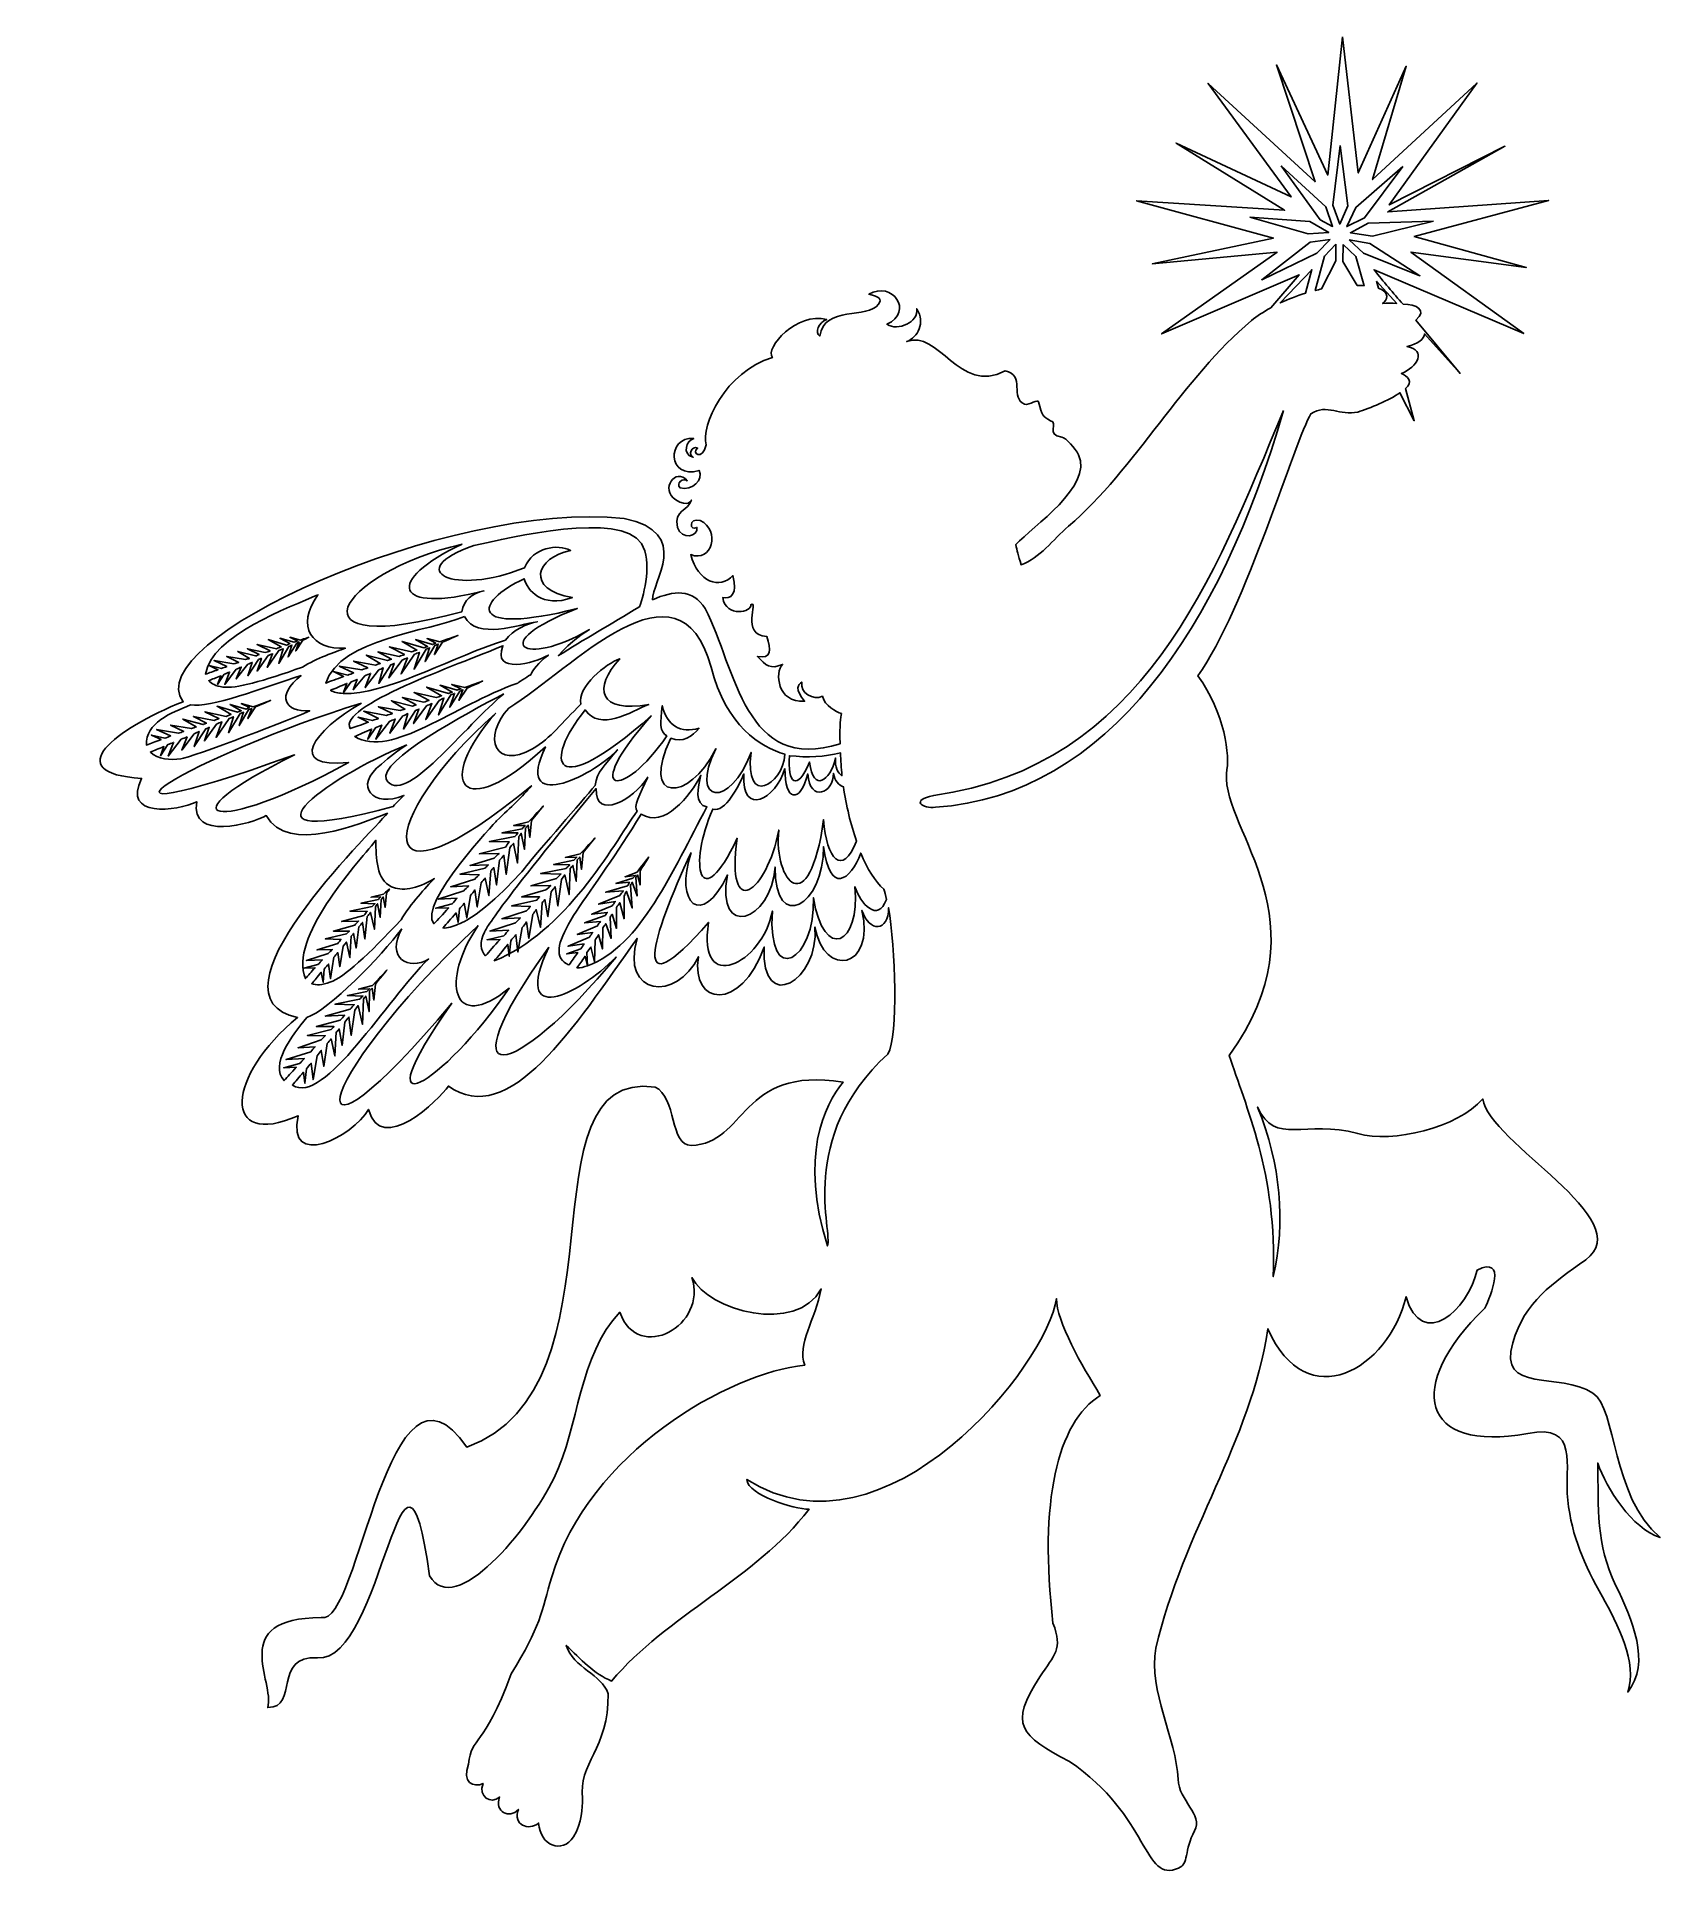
# Model space of a CAD drawing. Header units: centimetres. Extents: x -7.9 to 9.3, y -7.7 to 11.8.
import ezdxf

# ---------------------------------------------------------------- set-up
doc = ezdxf.new("R2010")
doc.units = ezdxf.units.CM
doc.header["$MEASUREMENT"] = 0
doc.layers.add('Layer 1', color=7, linetype='Continuous')

msp = doc.modelspace()

# ---------------------------------------------------------------- linework, layer by layer
at = {"layer": 'Layer 1', "color": 12}
for points, knots in [([(5.96004, 11.82748), (5.96004, 11.82748), (5.80457, 10.36482), (5.80457, 10.36482), (5.80457, 10.36482), (5.80457, 10.36482), (5.2622, 11.53065), (5.2622, 11.53065), (5.2622, 11.53065), (5.2622, 11.53065), (5.67016, 10.29504), (5.67016, 10.29504), (5.67016, 10.29504), (5.67016, 10.29504), (4.53791, 11.33634), (4.53791, 11.33634), (4.53791, 11.33634), (4.53791, 11.33634), (5.4164, 10.13366), (5.4164, 10.13366), (5.4164, 10.13366), (5.4164, 10.13366), (4.19974, 10.70382), (4.19974, 10.70382), (4.19974, 10.70382), (4.19974, 10.70382), (5.34863, 9.99273), (5.34863, 9.99273), (5.34863, 9.99273), (5.34863, 9.99273), (3.7822, 10.09445), (3.7822, 10.09445), (3.7822, 10.09445), (3.7822, 10.09445), (5.22964, 9.69946), (5.22964, 9.69946), (5.22964, 9.69946), (5.22964, 9.69946), (3.94756, 9.42555), (3.94756, 9.42555), (3.94756, 9.42555), (3.94756, 9.42555), (5.26883, 9.54861), (5.26883, 9.54861), (5.26883, 9.54861), (5.26883, 9.54861), (4.04595, 8.68389), (4.04595, 8.68389), (4.04595, 8.68389), (4.04595, 8.68389), (5.50364, 9.30814), (5.50364, 9.30814), (5.50364, 9.30814), (5.50364, 9.30814), (5.2035, 8.9617), (5.2035, 8.9617), (5.2035, 8.9617), (5.1262, 8.91947), (5.05591, 8.87382), (4.99762, 8.82527), (4.99762, 8.82527), (4.2704, 8.22027), (3.77075, 7.25918), (3.06038, 6.64907), (3.06038, 6.64907), (2.89681, 6.50854), (2.75479, 6.30821), (2.55933, 6.24227), (2.55933, 6.24227), (2.5251, 6.3438), (2.51779, 6.39063), (2.50311, 6.45559), (2.50311, 6.45559), (2.68412, 6.65046), (3.32093, 7.069), (3.16788, 7.40313), (3.16788, 7.40313), (3.1283, 7.47386), (3.03786, 7.58319), (2.98846, 7.59247), (2.98846, 7.59247), (2.81475, 7.61584), (2.96052, 7.74258), (2.87105, 7.7661), (2.87105, 7.7661), (2.78681, 7.813), (2.78347, 7.81425), (2.74372, 7.96454), (2.74372, 7.96454), (2.73881, 8.00199), (2.65067, 7.92493), (2.59489, 7.94056), (2.59489, 7.94056), (2.43999, 8.00092), (2.60625, 8.25322), (2.39067, 8.29361), (2.39067, 8.29361), (1.90164, 8.03441), (1.68475, 8.74387), (1.34804, 8.60284), (1.34804, 8.60284), (1.4653, 8.64927), (1.54729, 8.79976), (1.45553, 8.95093), (1.45553, 8.95093), (1.47598, 8.80931), (1.25645, 8.71009), (1.13803, 8.78639), (1.13803, 8.78639), (1.43185, 8.92075), (1.19283, 9.25006), (0.94869, 9.10472), (0.94869, 9.10472), (1.0609, 9.07657), (1.08738, 9.05174), (1.05122, 8.99971), (1.05122, 8.99971), (0.93855, 8.83763), (0.47736, 8.98914), (0.4278, 8.66071), (0.4278, 8.66071), (0.37161, 8.69873), (0.41803, 8.80604), (0.50139, 8.836), (0.50139, 8.836), (0.18604, 8.9208), (-0.15464, 8.53685), (-0.07325, 8.43334), (-0.07325, 8.43334), (-0.56725, 8.29015), (-0.83991, 7.70563), (-0.77357, 7.51226), (-0.77357, 7.51226), (-0.80867, 7.33615), (-0.94114, 7.42381), (-0.86535, 7.47588), (-0.86535, 7.47588), (-0.92718, 7.50522), (-0.97209, 7.40158), (-0.91, 7.37831), (-0.91, 7.37831), (-1.03606, 7.41105), (-0.9821, 7.55775), (-0.90587, 7.57757), (-0.90587, 7.57757), (-1.19461, 7.6029), (-1.1867, 7.13513), (-0.84965, 7.2394), (-0.84965, 7.2394), (-0.79682, 7.14251), (-0.92232, 7.02066), (-1.04974, 7.05502), (-1.04974, 7.05502), (-1.09865, 7.10419), (-1.01654, 7.16585), (-0.97367, 7.13026), (-0.97367, 7.13026), (-1.09477, 7.27728), (-1.26773, 7.0395), (-1.09439, 6.92852), (-1.09439, 6.92852), (-0.96825, 6.84258), (-0.93068, 6.92521), (-0.93068, 6.92521), (-0.93068, 6.92521), (-0.96108, 6.8113), (-1.11757, 6.82685), (-1.07785, 6.63665), (-1.07785, 6.63665), (-1.03265, 6.4958), (-0.85626, 6.54355), (-0.87197, 6.63582), (-0.87197, 6.63582), (-0.94684, 6.58916), (-0.96548, 6.74099), (-0.83724, 6.70941), (-0.83724, 6.70941), (-0.62061, 6.60296), (-0.71312, 6.26107), (-0.93646, 6.34892), (-0.93646, 6.34892), (-0.86441, 6.05491), (-0.62679, 5.98011), (-0.49097, 6.12618), (-0.49097, 6.12618), (-0.4361, 5.92917), (-0.51725, 5.87361), (-0.59912, 5.89417), (-0.59912, 5.89417), (-0.56379, 5.67315), (-0.283, 5.74488), (-0.30255, 5.8175), (-0.30255, 5.8175), (-0.21169, 5.87786), (-0.41438, 5.49184), (-0.13302, 5.48286), (-0.13302, 5.48286), (-0.08346, 5.34133), (-0.07882, 5.24185), (-0.23195, 5.27131), (-0.23195, 5.27131), (-0.14006, 5.17427), (-0.09482, 5.13028), (0.03385, 5.18629), (0.03385, 5.18629), (-0.04725, 5.10489), (-0.0266, 4.77937), (0.26821, 4.79614), (0.26821, 4.79614), (0.15946, 4.92677), (0.19847, 4.97429), (0.23798, 4.99921), (0.23798, 4.99921), (0.21397, 4.88297), (0.36299, 4.80176), (0.4559, 4.84988), (0.4559, 4.84988), (0.48191, 4.74406), (0.60235, 4.68649), (0.65764, 4.66633), (0.65764, 4.66633), (0.64794, 4.61879), (0.63824, 4.56148), (0.64276, 4.34635), (0.64276, 4.34635), (-0.36329, 4.02346), (-0.45671, 5.1318), (-0.78351, 5.77841), (-0.78351, 5.77841), (-0.91538, 5.9893), (-1.12404, 5.97035), (-1.34079, 5.87019), (-1.34079, 5.87019), (-1.35743, 6.05507), (-0.91002, 6.5817), (-1.64258, 6.73091), (-1.64258, 6.73091), (-3.51028, 6.93028), (-6.8021, 5.42566), (-6.30917, 4.79201), (-6.30917, 4.79201), (-7.02998, 4.50274), (-7.63351, 4.03976), (-6.74904, 3.97924), (-6.74904, 3.97924), (-6.96387, 3.56195), (-6.37522, 3.63101), (-6.16613, 3.73285), (-6.16613, 3.73285), (-6.23963, 3.31394), (-5.58007, 3.50116), (-5.43026, 3.58733), (-5.43026, 3.58733), (-5.20278, 3.17125), (-4.43289, 3.50267), (-4.14703, 3.61131), (-4.14703, 3.61131), (-4.32774, 3.39685), (-6.1245, 1.66382), (-5.09788, 1.44999), (-5.09788, 1.44999), (-5.85344, 0.83566), (-5.91034, 0.04902), (-5.09292, 0.40985), (-5.09292, 0.40985), (-5.22155, -0.1645), (-4.51423, 0.18141), (-4.3463, 0.47765), (-4.3463, 0.47765), (-4.22206, -0.02303), (-3.59332, 0.5825), (-3.50294, 0.72404), (-3.50294, 0.72404), (-2.85749, 0.26439), (-2.17885, 1.33943), (-1.50451, 2.28591), (-1.50451, 2.28591), (-1.68421, 1.67837), (-1.08648, 1.61303), (-0.85545, 2.09326), (-0.85545, 2.09326), (-0.94051, 1.5757), (-0.40872, 1.49998), (-0.16009, 2.19413), (-0.16009, 2.19413), (-0.1946, 1.46578), (0.42624, 1.8464), (0.37652, 2.40745), (0.37652, 2.40745), (0.47391, 1.86019), (1.01625, 1.96295), (0.87448, 2.58366), (0.87448, 2.58366), (0.95074, 2.34656), (1.15806, 2.35323), (1.15673, 2.61203), (1.15673, 2.61203), (1.22533, 2.19175), (1.26289, 1.25978), (1.14877, 1.06303), (1.14877, 1.06303), (0.1796, 0.17723), (0.57104, -0.83196), (0.50963, -0.96847), (0.50963, -0.96847), (0.21143, -0.0191), (0.47623, 0.51645), (0.67417, 0.76703), (0.67417, 0.76703), (-0.42562, 0.93873), (-0.34608, 0.11139), (-0.93152, 0.09565), (-0.93152, 0.09565), (-1.16109, 0.08899), (-1.08535, 0.61026), (-1.31517, 0.71411), (-1.31517, 0.71411), (-2.77061, 0.90821), (-1.56257, -2.47022), (-3.30864, -3.09672), (-3.30864, -3.09672), (-4.14384, -1.87544), (-4.44697, -5.00873), (-4.84736, -4.90085), (-4.84736, -4.90085), (-5.84553, -4.90611), (-5.33322, -5.58037), (-5.41456, -5.85335), (-5.41456, -5.85335), (-5.0792, -5.85653), (-5.36421, -5.29687), (-4.88788, -5.32666), (-4.88788, -5.32666), (-4.19354, -5.38979), (-3.98616, -2.39441), (-3.70222, -4.46098), (-3.70222, -4.46098), (-3.43029, -4.91756), (-2.65398, -3.97492), (-2.38344, -3.42084), (-2.38344, -3.42084), (-2.11666, -2.87481), (-2.12481, -2.12486), (-1.68808, -1.67046), (-1.68808, -1.67046), (-1.49229, -2.22049), (-0.755, -1.80291), (-0.92575, -1.30252), (-0.92575, -1.30252), (-0.75199, -1.65468), (0.18157, -1.90674), (0.44347, -1.42324), (0.44347, -1.42324), (0.38213, -1.7495), (0.18396, -2.00988), (0.26901, -2.23105), (0.26901, -2.23105), (-0.52446, -2.30611), (-2.02338, -3.15825), (-2.40907, -4.47009), (-2.40907, -4.47009), (-2.51735, -4.83829), (-2.52507, -4.997), (-2.83819, -5.49618), (-2.83819, -5.49618), (-3.13511, -6.30297), (-3.25655, -6.14076), (-3.28798, -6.45364), (-3.28798, -6.45364), (-3.36257, -6.64458), (-3.23839, -6.7078), (-3.13502, -6.65621), (-3.13502, -6.65621), (-3.19243, -6.79782), (-3.05082, -6.88094), (-2.96139, -6.80173), (-2.96139, -6.80173), (-3.01704, -6.95846), (-2.8586, -7.03525), (-2.7613, -6.93237), (-2.7613, -6.93237), (-2.82118, -7.09866), (-2.65483, -7.16106), (-2.54715, -7.07706), (-2.54715, -7.07706), (-2.53467, -7.31518), (-2.29685, -7.40668), (-2.17922, -7.22258), (-2.17922, -7.22258), (-2.08036, -7.06805), (-2.09147, -6.91752), (-2.08165, -6.81661), (-2.08165, -6.81661), (-2.13395, -6.4485), (-1.80191, -6.29148), (-1.81128, -5.70867), (-1.81128, -5.70867), (-1.87949, -5.49865), (-2.17792, -5.43532), (-2.25529, -5.19604), (-2.25529, -5.19604), (-2.10873, -5.33843), (-1.95908, -5.49754), (-1.7749, -5.57307), (-1.7749, -5.57307), (-1.19014, -4.87567), (-0.2562, -4.49485), (0.31531, -3.75489), (0.31531, -3.75489), (0.15092, -3.75025), (-0.32731, -3.61136), (-0.34367, -3.43987), (-0.34367, -3.43987), (1.1265, -4.37691), (2.85114, -2.20149), (2.9322, -1.52495), (2.9322, -1.52495), (2.93711, -1.77166), (3.19929, -2.23123), (3.3977, -2.55021), (3.3977, -2.55021), (2.94151, -2.83174), (2.74568, -3.68196), (2.89665, -4.95875), (2.89665, -4.95875), (3.00461, -5.24508), (2.91035, -5.28647), (2.75857, -5.53008), (2.75857, -5.53008), (2.42373, -6.03556), (2.55251, -6.14996), (3.07028, -6.4247), (3.07028, -6.4247), (3.92498, -7.00057), (3.85102, -7.7216), (4.22535, -7.55166), (4.22535, -7.55166), (4.33354, -7.51993), (4.2863, -7.35687), (4.39402, -7.15975), (4.39402, -7.15975), (4.48986, -6.98438), (4.22906, -6.84104), (4.22039, -6.61322), (4.22039, -6.61322), (4.20338, -6.17738), (3.90248, -5.68001), (3.98557, -5.22498), (3.98557, -5.22498), (4.27787, -3.97578), (4.98468, -3.05828), (5.17123, -1.8441), (5.17123, -1.8441), (5.5798, -2.78225), (6.44894, -2.26991), (6.63305, -1.50593), (6.63305, -1.50593), (6.80061, -2.08142), (7.29353, -1.64998), (7.38463, -1.22481), (7.38463, -1.22481), (7.70375, -1.064), (7.53191, -1.49741), (7.46648, -1.62665), (7.46648, -1.62665), (6.62153, -2.447), (6.78182, -3.16381), (7.92123, -2.95205), (7.92123, -2.95205), (8.47327, -2.84634), (8.30581, -3.29166), (8.34539, -3.65816), (8.34539, -3.65816), (8.38775, -4.05112), (8.5195, -4.33488), (8.71333, -4.68342), (8.71333, -4.68342), (8.86414, -4.95473), (9.09047, -5.38848), (8.97957, -5.68966), (8.97957, -5.68966), (9.22999, -5.3812), (9.02447, -4.91603), (8.85141, -4.55774), (8.85141, -4.55774), (8.64188, -4.12454), (8.67173, -3.7451), (8.66289, -3.26624), (8.66289, -3.26624), (8.75645, -3.5391), (9.02466, -3.95654), (9.32187, -4.0542), (9.32187, -4.0542), (8.8045, -3.6145), (8.86598, -2.69277), (8.61163, -2.52623), (8.61163, -2.52623), (8.25865, -2.29469), (7.60382, -2.53669), (7.76248, -1.99376), (7.76248, -1.99376), (7.89137, -1.55251), (8.18731, -1.36568), (8.53473, -1.11402), (8.53473, -1.11402), (9.11262, -0.69567), (7.50551, 0.12642), (7.44581, 0.58841), (7.44581, 0.58841), (7.18083, 0.27964), (6.48797, 0.11745), (6.12207, 0.2213), (6.12207, 0.2213), (5.57011, 0.37791), (5.24448, 0.08367), (5.06208, 0.50242), (5.06208, 0.50242), (5.30615, -0.11613), (5.363, -0.70244), (5.22744, -1.29261), (5.22744, -1.29261), (5.27266, -0.19873), (4.92884, 0.51919), (4.76277, 1.04813), (4.76277, 1.04813), (5.78974, 2.47132), (4.70217, 3.41073), (4.73135, 4.03213), (4.73135, 4.03213), (4.77442, 4.22352), (4.71384, 4.66891), (4.43039, 5.06731), (4.43039, 5.06731), (4.93138, 5.76976), (5.46585, 7.57488), (5.62598, 7.83882), (5.62598, 7.83882), (5.79563, 7.95258), (5.93657, 7.81075), (6.12207, 7.85784), (6.12207, 7.85784), (6.25229, 7.89884), (6.45121, 7.98202), (6.56938, 8.06124), (6.56938, 8.06124), (6.56938, 8.06124), (6.72069, 7.76524), (6.72069, 7.76524), (6.72069, 7.76524), (6.72069, 7.76524), (6.62809, 8.10672), (6.62809, 8.10672), (6.62809, 8.10672), (6.71529, 8.17745), (6.64443, 8.23838), (6.5851, 8.26547), (6.5851, 8.26547), (6.75278, 8.3336), (6.85623, 8.51379), (6.6438, 8.5499), (6.6438, 8.5499), (6.75442, 8.57868), (6.83022, 8.63232), (6.82818, 8.68385), (6.82818, 8.68385), (6.82818, 8.68385), (7.20604, 8.26713), (7.20604, 8.26713), (7.20604, 8.26713), (7.20604, 8.26713), (6.73723, 8.83102), (6.73723, 8.83102), (6.73723, 8.83102), (6.86583, 8.93361), (6.73876, 9.00076), (6.60246, 8.99969), (6.60246, 8.99969), (6.49675, 9.11107), (6.39528, 9.24186), (6.29488, 9.36267), (6.29488, 9.36267), (6.29488, 9.36267), (7.8799, 8.68716), (7.8799, 8.68716), (7.8799, 8.68716), (7.8799, 8.68716), (6.6857, 9.551), (6.6857, 9.551), (6.6857, 9.551), (6.6857, 9.551), (7.90553, 9.38748), (7.90553, 9.38748), (7.90553, 9.38748), (7.90553, 9.38748), (6.72033, 9.71426), (6.72033, 9.71426), (6.72033, 9.71426), (6.72033, 9.71426), (8.14118, 10.09772), (8.14118, 10.09772), (8.14118, 10.09772), (8.14118, 10.09772), (6.43958, 9.97535), (6.43958, 9.97535), (6.43958, 9.97535), (6.43958, 9.97535), (7.68064, 10.67071), (7.68064, 10.67071), (7.68064, 10.67071), (7.68064, 10.67071), (6.45529, 10.04894), (6.45529, 10.04894), (6.45529, 10.04894), (6.45529, 10.04894), (7.38299, 11.33878), (7.38299, 11.33878), (7.38299, 11.33878), (7.38299, 11.33878), (6.27922, 10.31826), (6.27922, 10.31826), (6.27922, 10.31826), (6.27922, 10.31826), (6.63637, 11.51737), (6.63637, 11.51737), (6.63637, 11.51737), (6.63637, 11.51737), (6.12759, 10.38915), (6.12759, 10.38915), (6.12759, 10.38915), (6.12759, 10.38915), (5.96004, 11.82748), (5.96004, 11.82748)], [0, 0, 0, 0, 0.00628931, 0.00628931, 0.00628931, 0.00628931, 0.01257862, 0.01257862, 0.01257862, 0.01257862, 0.01886792, 0.01886792, 0.01886792, 0.01886792, 0.02515723, 0.02515723, 0.02515723, 0.02515723, 0.03144654, 0.03144654, 0.03144654, 0.03144654, 0.03773585, 0.03773585, 0.03773585, 0.03773585, 0.04402516, 0.04402516, 0.04402516, 0.04402516, 0.05031447, 0.05031447, 0.05031447, 0.05031447, 0.05660377, 0.05660377, 0.05660377, 0.05660377, 0.06289308, 0.06289308, 0.06289308, 0.06289308, 0.06918239, 0.06918239, 0.06918239, 0.06918239, 0.0754717, 0.0754717, 0.0754717, 0.0754717, 0.08176101, 0.08176101, 0.08176101, 0.08176101, 0.08805031, 0.08805031, 0.08805031, 0.08805031, 0.09433962, 0.09433962, 0.09433962, 0.09433962, 0.10062893, 0.10062893, 0.10062893, 0.10062893, 0.10691824, 0.10691824, 0.10691824, 0.10691824, 0.11320755, 0.11320755, 0.11320755, 0.11320755, 0.11949686, 0.11949686, 0.11949686, 0.11949686, 0.12578616, 0.12578616, 0.12578616, 0.12578616, 0.13207547, 0.13207547, 0.13207547, 0.13207547, 0.13836478, 0.13836478, 0.13836478, 0.13836478, 0.14465409, 0.14465409, 0.14465409, 0.14465409, 0.1509434, 0.1509434, 0.1509434, 0.1509434, 0.1572327, 0.1572327, 0.1572327, 0.1572327, 0.16352201, 0.16352201, 0.16352201, 0.16352201, 0.16981132, 0.16981132, 0.16981132, 0.16981132, 0.17610063, 0.17610063, 0.17610063, 0.17610063, 0.18238994, 0.18238994, 0.18238994, 0.18238994, 0.18867925, 0.18867925, 0.18867925, 0.18867925, 0.19496855, 0.19496855, 0.19496855, 0.19496855, 0.20125786, 0.20125786, 0.20125786, 0.20125786, 0.20754717, 0.20754717, 0.20754717, 0.20754717, 0.21383648, 0.21383648, 0.21383648, 0.21383648, 0.22012579, 0.22012579, 0.22012579, 0.22012579, 0.22641509, 0.22641509, 0.22641509, 0.22641509, 0.2327044, 0.2327044, 0.2327044, 0.2327044, 0.23899371, 0.23899371, 0.23899371, 0.23899371, 0.24528302, 0.24528302, 0.24528302, 0.24528302, 0.25157233, 0.25157233, 0.25157233, 0.25157233, 0.25786164, 0.25786164, 0.25786164, 0.25786164, 0.26415094, 0.26415094, 0.26415094, 0.26415094, 0.27044025, 0.27044025, 0.27044025, 0.27044025, 0.27672956, 0.27672956, 0.27672956, 0.27672956, 0.28301887, 0.28301887, 0.28301887, 0.28301887, 0.28930818, 0.28930818, 0.28930818, 0.28930818, 0.29559748, 0.29559748, 0.29559748, 0.29559748, 0.30188679, 0.30188679, 0.30188679, 0.30188679, 0.3081761, 0.3081761, 0.3081761, 0.3081761, 0.31446541, 0.31446541, 0.31446541, 0.31446541, 0.32075472, 0.32075472, 0.32075472, 0.32075472, 0.32704403, 0.32704403, 0.32704403, 0.32704403, 0.33333333, 0.33333333, 0.33333333, 0.33333333, 0.33962264, 0.33962264, 0.33962264, 0.33962264, 0.34591195, 0.34591195, 0.34591195, 0.34591195, 0.35220126, 0.35220126, 0.35220126, 0.35220126, 0.35849057, 0.35849057, 0.35849057, 0.35849057, 0.36477987, 0.36477987, 0.36477987, 0.36477987, 0.37106918, 0.37106918, 0.37106918, 0.37106918, 0.37735849, 0.37735849, 0.37735849, 0.37735849, 0.3836478, 0.3836478, 0.3836478, 0.3836478, 0.38993711, 0.38993711, 0.38993711, 0.38993711, 0.39622642, 0.39622642, 0.39622642, 0.39622642, 0.40251572, 0.40251572, 0.40251572, 0.40251572, 0.40880503, 0.40880503, 0.40880503, 0.40880503, 0.41509434, 0.41509434, 0.41509434, 0.41509434, 0.42138365, 0.42138365, 0.42138365, 0.42138365, 0.42767296, 0.42767296, 0.42767296, 0.42767296, 0.43396226, 0.43396226, 0.43396226, 0.43396226, 0.44025157, 0.44025157, 0.44025157, 0.44025157, 0.44654088, 0.44654088, 0.44654088, 0.44654088, 0.45283019, 0.45283019, 0.45283019, 0.45283019, 0.4591195, 0.4591195, 0.4591195, 0.4591195, 0.46540881, 0.46540881, 0.46540881, 0.46540881, 0.47169811, 0.47169811, 0.47169811, 0.47169811, 0.47798742, 0.47798742, 0.47798742, 0.47798742, 0.48427673, 0.48427673, 0.48427673, 0.48427673, 0.49056604, 0.49056604, 0.49056604, 0.49056604, 0.49685535, 0.49685535, 0.49685535, 0.49685535, 0.50314465, 0.50314465, 0.50314465, 0.50314465, 0.50943396, 0.50943396, 0.50943396, 0.50943396, 0.51572327, 0.51572327, 0.51572327, 0.51572327, 0.52201258, 0.52201258, 0.52201258, 0.52201258, 0.52830189, 0.52830189, 0.52830189, 0.52830189, 0.53459119, 0.53459119, 0.53459119, 0.53459119, 0.5408805, 0.5408805, 0.5408805, 0.5408805, 0.54716981, 0.54716981, 0.54716981, 0.54716981, 0.55345912, 0.55345912, 0.55345912, 0.55345912, 0.55974843, 0.55974843, 0.55974843, 0.55974843, 0.56603774, 0.56603774, 0.56603774, 0.56603774, 0.57232704, 0.57232704, 0.57232704, 0.57232704, 0.57861635, 0.57861635, 0.57861635, 0.57861635, 0.58490566, 0.58490566, 0.58490566, 0.58490566, 0.59119497, 0.59119497, 0.59119497, 0.59119497, 0.59748428, 0.59748428, 0.59748428, 0.59748428, 0.60377358, 0.60377358, 0.60377358, 0.60377358, 0.61006289, 0.61006289, 0.61006289, 0.61006289, 0.6163522, 0.6163522, 0.6163522, 0.6163522, 0.62264151, 0.62264151, 0.62264151, 0.62264151, 0.62893082, 0.62893082, 0.62893082, 0.62893082, 0.63522013, 0.63522013, 0.63522013, 0.63522013, 0.64150943, 0.64150943, 0.64150943, 0.64150943, 0.64779874, 0.64779874, 0.64779874, 0.64779874, 0.65408805, 0.65408805, 0.65408805, 0.65408805, 0.66037736, 0.66037736, 0.66037736, 0.66037736, 0.66666667, 0.66666667, 0.66666667, 0.66666667, 0.67295597, 0.67295597, 0.67295597, 0.67295597, 0.67924528, 0.67924528, 0.67924528, 0.67924528, 0.68553459, 0.68553459, 0.68553459, 0.68553459, 0.6918239, 0.6918239, 0.6918239, 0.6918239, 0.69811321, 0.69811321, 0.69811321, 0.69811321, 0.70440252, 0.70440252, 0.70440252, 0.70440252, 0.71069182, 0.71069182, 0.71069182, 0.71069182, 0.71698113, 0.71698113, 0.71698113, 0.71698113, 0.72327044, 0.72327044, 0.72327044, 0.72327044, 0.72955975, 0.72955975, 0.72955975, 0.72955975, 0.73584906, 0.73584906, 0.73584906, 0.73584906, 0.74213836, 0.74213836, 0.74213836, 0.74213836, 0.74842767, 0.74842767, 0.74842767, 0.74842767, 0.75471698, 0.75471698, 0.75471698, 0.75471698, 0.76100629, 0.76100629, 0.76100629, 0.76100629, 0.7672956, 0.7672956, 0.7672956, 0.7672956, 0.77358491, 0.77358491, 0.77358491, 0.77358491, 0.77987421, 0.77987421, 0.77987421, 0.77987421, 0.78616352, 0.78616352, 0.78616352, 0.78616352, 0.79245283, 0.79245283, 0.79245283, 0.79245283, 0.79874214, 0.79874214, 0.79874214, 0.79874214, 0.80503145, 0.80503145, 0.80503145, 0.80503145, 0.81132075, 0.81132075, 0.81132075, 0.81132075, 0.81761006, 0.81761006, 0.81761006, 0.81761006, 0.82389937, 0.82389937, 0.82389937, 0.82389937, 0.83018868, 0.83018868, 0.83018868, 0.83018868, 0.83647799, 0.83647799, 0.83647799, 0.83647799, 0.8427673, 0.8427673, 0.8427673, 0.8427673, 0.8490566, 0.8490566, 0.8490566, 0.8490566, 0.85534591, 0.85534591, 0.85534591, 0.85534591, 0.86163522, 0.86163522, 0.86163522, 0.86163522, 0.86792453, 0.86792453, 0.86792453, 0.86792453, 0.87421384, 0.87421384, 0.87421384, 0.87421384, 0.88050314, 0.88050314, 0.88050314, 0.88050314, 0.88679245, 0.88679245, 0.88679245, 0.88679245, 0.89308176, 0.89308176, 0.89308176, 0.89308176, 0.89937107, 0.89937107, 0.89937107, 0.89937107, 0.90566038, 0.90566038, 0.90566038, 0.90566038, 0.91194969, 0.91194969, 0.91194969, 0.91194969, 0.91823899, 0.91823899, 0.91823899, 0.91823899, 0.9245283, 0.9245283, 0.9245283, 0.9245283, 0.93081761, 0.93081761, 0.93081761, 0.93081761, 0.93710692, 0.93710692, 0.93710692, 0.93710692, 0.94339623, 0.94339623, 0.94339623, 0.94339623, 0.94968553, 0.94968553, 0.94968553, 0.94968553, 0.95597484, 0.95597484, 0.95597484, 0.95597484, 0.96226415, 0.96226415, 0.96226415, 0.96226415, 0.96855346, 0.96855346, 0.96855346, 0.96855346, 0.97484277, 0.97484277, 0.97484277, 0.97484277, 0.98113208, 0.98113208, 0.98113208, 0.98113208, 0.98742138, 0.98742138, 0.98742138, 0.98742138, 1, 1, 1, 1]), ([(5.93689, 10.67985), (5.93689, 10.67985), (6.0157, 10.03986), (6.0157, 10.03986), (6.0157, 10.03986), (6.0157, 10.03986), (5.9311, 9.84723), (5.9311, 9.84723), (5.9311, 9.84723), (5.9311, 9.84723), (5.85725, 10.04588), (5.85725, 10.04588), (5.85725, 10.04588), (5.85725, 10.04588), (5.93689, 10.67985), (5.93689, 10.67985)], [0, 0, 0, 0, 0.2, 0.2, 0.2, 0.2, 0.4, 0.4, 0.4, 0.4, 0.6, 0.6, 0.6, 0.6, 1, 1, 1, 1]), ([(5.31264, 10.46405), (5.31264, 10.46405), (5.78393, 10.02997), (5.78393, 10.02997), (5.78393, 10.02997), (5.78393, 10.02997), (5.85586, 9.82161), (5.85586, 9.82161), (5.85586, 9.82161), (5.85586, 9.82161), (5.72605, 9.89106), (5.72605, 9.89106), (5.72605, 9.89106), (5.72605, 9.89106), (5.31264, 10.46405), (5.31264, 10.46405)], [0, 0, 0, 0, 0.2, 0.2, 0.2, 0.2, 0.4, 0.4, 0.4, 0.4, 0.6, 0.6, 0.6, 0.6, 1, 1, 1, 1]), ([(6.59939, 10.45552), (6.59939, 10.45552), (6.19396, 9.91308), (6.19396, 9.91308), (6.19396, 9.91308), (6.19396, 9.91308), (6.00552, 9.82078), (6.00552, 9.82078), (6.00552, 9.82078), (6.00552, 9.82078), (6.10332, 10.02307), (6.10332, 10.02307), (6.10332, 10.02307), (6.10332, 10.02307), (6.59939, 10.45552), (6.59939, 10.45552)], [0, 0, 0, 0, 0.2, 0.2, 0.2, 0.2, 0.4, 0.4, 0.4, 0.4, 0.6, 0.6, 0.6, 0.6, 1, 1, 1, 1]), ([(4.98026, 9.91918), (4.98026, 9.91918), (5.61526, 9.87453), (5.61526, 9.87453), (5.61526, 9.87453), (5.61526, 9.87453), (5.81535, 9.75712), (5.81535, 9.75712), (5.81535, 9.75712), (5.81535, 9.75712), (5.59721, 9.7425), (5.59721, 9.7425), (5.59721, 9.7425), (5.59721, 9.7425), (4.98026, 9.91918), (4.98026, 9.91918)], [0, 0, 0, 0, 0.2, 0.2, 0.2, 0.2, 0.4, 0.4, 0.4, 0.4, 0.6, 0.6, 0.6, 0.6, 1, 1, 1, 1]), ([(6.92324, 9.87874), (6.92324, 9.87874), (6.27957, 9.71966), (6.27957, 9.71966), (6.27957, 9.71966), (6.27957, 9.71966), (6.04521, 9.75465), (6.04521, 9.75465), (6.04521, 9.75465), (6.04521, 9.75465), (6.23129, 9.85583), (6.23129, 9.85583), (6.23129, 9.85583), (6.23129, 9.85583), (6.92324, 9.87874), (6.92324, 9.87874)], [0, 0, 0, 0, 0.2, 0.2, 0.2, 0.2, 0.4, 0.4, 0.4, 0.4, 0.6, 0.6, 0.6, 0.6, 1, 1, 1, 1]), ([(5.82858, 9.6827), (5.82858, 9.6827), (5.69057, 9.53834), (5.69057, 9.53834), (5.69057, 9.53834), (5.69057, 9.53834), (5.10536, 9.25696), (5.10536, 9.25696), (5.10536, 9.25696), (5.10536, 9.25696), (5.61691, 9.65376), (5.61691, 9.65376), (5.61691, 9.65376), (5.61691, 9.65376), (5.82858, 9.6827), (5.82858, 9.6827)], [0, 0, 0, 0, 0.2, 0.2, 0.2, 0.2, 0.4, 0.4, 0.4, 0.4, 0.6, 0.6, 0.6, 0.6, 1, 1, 1, 1]), ([(5.88894, 9.63392), (5.88894, 9.63392), (5.89058, 9.45698), (5.89058, 9.45698), (5.89058, 9.45698), (5.89058, 9.45698), (5.7401, 9.16015), (5.7401, 9.16015), (5.7401, 9.16015), (5.71789, 9.15534), (5.69532, 9.14921), (5.67313, 9.14361), (5.67313, 9.14361), (5.67313, 9.14361), (5.7707, 9.50824), (5.7707, 9.50824), (5.7707, 9.50824), (5.7707, 9.50824), (5.88894, 9.63392), (5.88894, 9.63392)], [0, 0, 0, 0, 0.16666667, 0.16666667, 0.16666667, 0.16666667, 0.33333333, 0.33333333, 0.33333333, 0.33333333, 0.5, 0.5, 0.5, 0.5, 0.66666667, 0.66666667, 0.66666667, 0.66666667, 1, 1, 1, 1]), ([(5.96914, 9.63227), (5.96914, 9.63227), (6.10146, 9.50295), (6.10146, 9.50295), (6.10146, 9.50295), (6.10146, 9.50295), (6.1899, 9.19405), (6.1899, 9.19405), (6.1899, 9.19405), (6.16614, 9.19647), (6.14201, 9.19741), (6.11714, 9.19818), (6.11714, 9.19818), (6.11714, 9.19818), (5.96418, 9.45154), (5.96418, 9.45154), (5.96418, 9.45154), (5.96418, 9.45154), (5.96914, 9.63227), (5.96914, 9.63227)], [0, 0, 0, 0, 0.16666667, 0.16666667, 0.16666667, 0.16666667, 0.33333333, 0.33333333, 0.33333333, 0.33333333, 0.5, 0.5, 0.5, 0.5, 0.66666667, 0.66666667, 0.66666667, 0.66666667, 1, 1, 1, 1]), ([(6.03032, 9.68023), (6.03032, 9.68023), (6.24948, 9.6422), (6.24948, 9.6422), (6.24948, 9.6422), (6.24948, 9.6422), (6.78025, 9.30072), (6.78025, 9.30072), (6.78025, 9.30072), (6.78025, 9.30072), (6.18288, 9.54003), (6.18288, 9.54003), (6.18288, 9.54003), (6.18288, 9.54003), (6.03032, 9.68023), (6.03032, 9.68023)], [0, 0, 0, 0, 0.2, 0.2, 0.2, 0.2, 0.4, 0.4, 0.4, 0.4, 0.6, 0.6, 0.6, 0.6, 1, 1, 1, 1]), ([(5.63676, 9.36521), (5.63676, 9.36521), (5.56979, 9.11551), (5.56979, 9.11551), (5.56979, 9.11551), (5.477, 9.087), (5.38716, 9.05162), (5.30273, 9.01216), (5.30273, 9.01216), (5.30273, 9.01216), (5.63511, 9.36439), (5.63511, 9.36439), (5.63511, 9.36439), (5.63511, 9.36439), (5.63676, 9.36521), (5.63676, 9.36521)], [0, 0, 0, 0, 0.2, 0.2, 0.2, 0.2, 0.4, 0.4, 0.4, 0.4, 0.6, 0.6, 0.6, 0.6, 1, 1, 1, 1]), ([(6.32054, 9.24366), (6.32054, 9.24366), (6.53469, 9.00719), (6.53469, 9.00719), (6.53469, 9.00719), (6.48659, 9.01073), (6.43615, 9.01075), (6.38421, 9.00802), (6.38421, 9.00802), (6.43815, 9.03821), (6.46479, 9.12555), (6.34039, 9.17008), (6.34039, 9.17008), (6.34039, 9.17008), (6.32054, 9.24366), (6.32054, 9.24366)], [0, 0, 0, 0, 0.2, 0.2, 0.2, 0.2, 0.4, 0.4, 0.4, 0.4, 0.6, 0.6, 0.6, 0.6, 1, 1, 1, 1]), ([(5.33497, 7.87279), (4.67032, 5.57325), (3.47979, 3.80188), (1.65478, 3.67418), (1.65478, 3.67418), (1.51805, 3.65683), (1.37935, 3.75051), (1.63411, 3.79986), (1.63411, 3.79986), (3.85648, 4.11218), (4.59878, 6.10281), (5.33497, 7.87279)], [0, 0, 0, 0, 0.25, 0.25, 0.25, 0.25, 0.5, 0.5, 0.5, 0.5, 1, 1, 1, 1]), ([(-1.45821, 6.46554), (-1.34584, 6.27341), (-1.42829, 5.93756), (-1.47888, 5.79747), (-1.47888, 5.79747), (-1.78262, 5.61219), (-2.08048, 5.44191), (-2.33712, 5.27988), (-2.33712, 5.27988), (-2.22786, 5.41979), (-2.01085, 5.55573), (-2.01053, 5.55604), (-2.01053, 5.55604), (-2.69719, 5.1476), (-3.11289, 5.40515), (-2.13786, 5.77846), (-2.13786, 5.77846), (-3.3046, 5.48209), (-3.23391, 5.84557), (-2.7001, 6.09265), (-2.7001, 6.09265), (-2.6673, 5.97302), (-2.51537, 5.77879), (-2.18912, 5.89421), (-2.18912, 5.89421), (-2.69228, 5.98035), (-2.57716, 6.31898), (-2.20979, 6.39278), (-2.20979, 6.39278), (-2.34778, 6.46309), (-2.60179, 6.42962), (-2.69653, 6.21042), (-2.69653, 6.21042), (-3.44439, 5.90464), (-3.99739, 6.17899), (-3.23174, 6.44569), (-3.23174, 6.44569), (-2.83471, 6.53053), (-1.69248, 6.81132), (-1.45821, 6.46553), (-1.45821, 6.46553), (-1.45821, 6.46553), (-1.45821, 6.46554), (-1.45821, 6.46554)], [0, 0, 0, 0, 0.08333333, 0.08333333, 0.08333333, 0.08333333, 0.16666667, 0.16666667, 0.16666667, 0.16666667, 0.25, 0.25, 0.25, 0.25, 0.33333333, 0.33333333, 0.33333333, 0.33333333, 0.41666667, 0.41666667, 0.41666667, 0.41666667, 0.5, 0.5, 0.5, 0.5, 0.58333333, 0.58333333, 0.58333333, 0.58333333, 0.66666667, 0.66666667, 0.66666667, 0.66666667, 0.75, 0.75, 0.75, 0.75, 0.83333333, 0.83333333, 0.83333333, 0.83333333, 1, 1, 1, 1]), ([(-3.35494, 6.46057), (-4.18714, 6.07206), (-4.07673, 5.71677), (-3.12591, 5.9653), (-3.12591, 5.9653), (-3.25219, 5.94162), (-3.33959, 5.8667), (-3.3599, 5.74454), (-3.3599, 5.74454), (-5.23397, 5.22941), (-4.70409, 6.14446), (-3.35494, 6.46057)], [0, 0, 0, 0, 0.25, 0.25, 0.25, 0.25, 0.5, 0.5, 0.5, 0.5, 1, 1, 1, 1]), ([(-0.72234, 5.15916), (-0.56008, 4.52785), (-0.2004, 4.31592), (0.05983, 4.2356), (0.05983, 4.2356), (0.03546, 3.90207), (-0.37571, 3.67701), (-0.29818, 4.25462), (-0.29818, 4.25462), (-0.52129, 3.65194), (-0.96206, 3.7117), (-0.67108, 4.29348), (-0.67108, 4.29348), (-0.96101, 3.71192), (-1.48013, 3.73213), (-1.1465, 4.4051), (-1.1465, 4.4051), (-1.02426, 4.35331), (-0.91646, 4.42619), (-0.84967, 4.51093), (-0.84967, 4.51093), (-1.04219, 4.45459), (-1.19199, 4.53867), (-1.23828, 4.74823), (-1.23828, 4.74823), (-1.26189, 4.56932), (-1.26784, 4.47349), (-1.19115, 4.4299), (-1.19115, 4.4299), (-1.65456, 3.74714), (-2.1193, 3.78646), (-1.35569, 4.64157), (-1.35569, 4.64157), (-2.41292, 3.70753), (-2.4989, 4.15696), (-2.05518, 4.70441), (-2.05518, 4.70441), (-1.89764, 4.47441), (-1.57285, 4.68549), (-1.38132, 4.76311), (-1.38132, 4.76311), (-1.90472, 4.66841), (-1.97968, 4.93418), (-1.68807, 5.24597), (-1.68807, 5.24597), (-1.82483, 5.20309), (-2.14739, 4.94605), (-2.09983, 4.76641), (-2.09983, 4.76641), (-2.30533, 4.56581), (-2.41013, 4.41139), (-2.61329, 4.29347), (-2.61329, 4.29347), (-3.00487, 4.06596), (-3.1481, 4.41145), (-2.86382, 4.72424), (-2.86382, 4.72424), (-2.18722, 5.14217), (-1.06442, 6.39754), (-0.72235, 5.15915), (-0.72235, 5.15915), (-0.72235, 5.15915), (-0.72234, 5.15916), (-0.72234, 5.15916)], [0, 0, 0, 0, 0.05882353, 0.05882353, 0.05882353, 0.05882353, 0.11764706, 0.11764706, 0.11764706, 0.11764706, 0.17647059, 0.17647059, 0.17647059, 0.17647059, 0.23529412, 0.23529412, 0.23529412, 0.23529412, 0.29411765, 0.29411765, 0.29411765, 0.29411765, 0.35294118, 0.35294118, 0.35294118, 0.35294118, 0.41176471, 0.41176471, 0.41176471, 0.41176471, 0.47058824, 0.47058824, 0.47058824, 0.47058824, 0.52941176, 0.52941176, 0.52941176, 0.52941176, 0.58823529, 0.58823529, 0.58823529, 0.58823529, 0.64705882, 0.64705882, 0.64705882, 0.64705882, 0.70588235, 0.70588235, 0.70588235, 0.70588235, 0.76470588, 0.76470588, 0.76470588, 0.76470588, 0.82352941, 0.82352941, 0.82352941, 0.82352941, 0.88235294, 0.88235294, 0.88235294, 0.88235294, 1, 1, 1, 1]), ([(-4.88291, 5.92314), (-5.12887, 5.58352), (-4.94132, 5.33899), (-4.59187, 5.35759), (-4.59187, 5.35759), (-4.70031, 5.31998), (-4.89745, 5.25047), (-5.04662, 5.15915), (-5.04662, 5.15915), (-5.4611, 5.00887), (-5.75749, 4.92746), (-5.88998, 4.94666), (-5.88998, 4.94666), (-5.96505, 4.95743), (-6.00991, 4.98232), (-6.03798, 5.01446), (-6.03798, 5.01446), (-5.99905, 5.03012), (-5.96218, 5.04578), (-5.91065, 5.06738), (-5.91065, 5.06738), (-5.91065, 5.06738), (-5.9462, 4.9756), (-5.9462, 4.9756), (-5.9462, 4.9756), (-5.9462, 4.9756), (-5.87427, 5.08226), (-5.87427, 5.08226), (-5.87427, 5.08226), (-5.85611, 5.08984), (-5.83702, 5.09834), (-5.81805, 5.10624), (-5.81805, 5.10624), (-5.81805, 5.10624), (-5.86931, 4.9756), (-5.86931, 4.9756), (-5.86931, 4.9756), (-5.86931, 4.9756), (-5.74694, 5.13518), (-5.74694, 5.13518), (-5.74694, 5.13518), (-5.72977, 5.14261), (-5.71318, 5.15173), (-5.69568, 5.15916), (-5.69568, 5.15916), (-5.69568, 5.15916), (-5.74694, 5.03348), (-5.74694, 5.03348), (-5.74694, 5.03348), (-5.74694, 5.03348), (-5.62374, 5.1881), (-5.62374, 5.1881), (-5.62374, 5.1881), (-5.60918, 5.19445), (-5.59298, 5.20175), (-5.57826, 5.20794), (-5.57826, 5.20794), (-5.57826, 5.20794), (-5.62374, 5.06738), (-5.62374, 5.06738), (-5.62374, 5.06738), (-5.62374, 5.06738), (-5.51129, 5.23688), (-5.51129, 5.23688), (-5.51129, 5.23688), (-5.50066, 5.24152), (-5.49133, 5.2466), (-5.4807, 5.25094), (-5.4807, 5.25094), (-5.4807, 5.25094), (-5.527, 5.11617), (-5.527, 5.11617), (-5.527, 5.11617), (-5.527, 5.11617), (-5.40959, 5.27988), (-5.40959, 5.27988), (-5.40959, 5.27988), (-5.3934, 5.28669), (-5.37899, 5.29291), (-5.36329, 5.29972), (-5.36329, 5.29972), (-5.36329, 5.29972), (-5.41951, 5.1542), (-5.41951, 5.1542), (-5.41951, 5.1542), (-5.41951, 5.1542), (-5.29714, 5.33362), (-5.29714, 5.33362), (-5.29714, 5.33362), (-5.28275, 5.33997), (-5.26523, 5.34645), (-5.25084, 5.35264), (-5.25084, 5.35264), (-5.25084, 5.35264), (-5.29714, 5.19802), (-5.29714, 5.19802), (-5.29714, 5.19802), (-5.29714, 5.19802), (-5.18965, 5.37661), (-5.18965, 5.37661), (-5.18965, 5.37661), (-5.17918, 5.38141), (-5.1692, 5.38716), (-5.15906, 5.39149), (-5.15906, 5.39149), (-5.15906, 5.39149), (-5.19957, 5.26581), (-5.19957, 5.26581), (-5.19957, 5.26581), (-5.19957, 5.26581), (-5.10779, 5.4105), (-5.10779, 5.4105), (-5.10779, 5.4105), (-5.09781, 5.41468), (-5.09164, 5.42136), (-5.08216, 5.42538), (-5.08216, 5.42538), (-5.08216, 5.42538), (-5.11771, 5.32864), (-5.11771, 5.32864), (-5.11771, 5.32864), (-5.11771, 5.32864), (-5.04164, 5.4444), (-5.04164, 5.4444), (-5.04164, 5.4444), (-5.00122, 5.46207), (-5.00464, 5.46272), (-4.98046, 5.47334), (-4.98046, 5.47334), (-5.00946, 5.46306), (-5.01294, 5.46372), (-5.06728, 5.4444), (-5.06728, 5.4444), (-5.06728, 5.4444), (-5.17973, 5.47334), (-5.17973, 5.47334), (-5.17973, 5.47334), (-5.17973, 5.47334), (-5.10284, 5.43531), (-5.10284, 5.43531), (-5.10284, 5.43531), (-5.11364, 5.43144), (-5.12231, 5.42445), (-5.13343, 5.42043), (-5.13343, 5.42043), (-5.13343, 5.42043), (-5.28639, 5.46425), (-5.28639, 5.46425), (-5.28639, 5.46425), (-5.28639, 5.46425), (-5.17973, 5.40637), (-5.17973, 5.40637), (-5.17973, 5.40637), (-5.19134, 5.40235), (-5.20318, 5.39565), (-5.21528, 5.39149), (-5.21528, 5.39149), (-5.21528, 5.39149), (-5.40958, 5.44937), (-5.40958, 5.44937), (-5.40958, 5.44937), (-5.40958, 5.44937), (-5.2715, 5.37248), (-5.2715, 5.37248), (-5.2715, 5.37248), (-5.28704, 5.36706), (-5.30657, 5.35821), (-5.32276, 5.35264), (-5.32276, 5.35264), (-5.32276, 5.35264), (-5.52698, 5.39646), (-5.52698, 5.39646), (-5.52698, 5.39646), (-5.52698, 5.39646), (-5.3889, 5.32866), (-5.3889, 5.32866), (-5.3889, 5.32866), (-5.40558, 5.32278), (-5.42315, 5.3198), (-5.44016, 5.31378), (-5.44016, 5.31378), (-5.44016, 5.31378), (-5.6295, 5.35264), (-5.6295, 5.35264), (-5.6295, 5.35264), (-5.6295, 5.35264), (-5.5063, 5.2898), (-5.5063, 5.2898), (-5.5063, 5.2898), (-5.51742, 5.28609), (-5.53172, 5.2796), (-5.54268, 5.27574), (-5.54268, 5.27574), (-5.54268, 5.27574), (-5.7312, 5.3237), (-5.7312, 5.3237), (-5.7312, 5.3237), (-5.7312, 5.3237), (-5.60883, 5.25094), (-5.60883, 5.25094), (-5.60883, 5.25094), (-5.62339, 5.24552), (-5.63462, 5.24246), (-5.64934, 5.23688), (-5.64934, 5.23688), (-5.64934, 5.23688), (-5.84861, 5.27078), (-5.84861, 5.27078), (-5.84861, 5.27078), (-5.84861, 5.27078), (-5.72128, 5.20794), (-5.72128, 5.20794), (-5.72128, 5.20794), (-5.73878, 5.20159), (-5.75569, 5.19908), (-5.77254, 5.19306), (-5.77254, 5.19306), (-5.77254, 5.19306), (-5.98172, 5.22696), (-5.98172, 5.22696), (-5.98172, 5.22696), (-5.98172, 5.22696), (-5.8486, 5.16412), (-5.8486, 5.16412), (-5.8486, 5.16412), (-5.86725, 5.15731), (-5.88699, 5.1516), (-5.90482, 5.1451), (-5.90482, 5.1451), (-5.90482, 5.1451), (-6.03298, 5.17404), (-6.03298, 5.17404), (-6.03298, 5.17404), (-6.03298, 5.17404), (-5.9412, 5.13022), (-5.9412, 5.13022), (-5.9412, 5.13022), (-5.9909, 5.1133), (-6.03138, 5.09758), (-6.07349, 5.08226), (-6.07349, 5.08226), (-6.01251, 5.49248), (-5.17876, 5.79228), (-4.88286, 5.92314), (-4.88286, 5.92314), (-4.88286, 5.92314), (-4.88291, 5.92314), (-4.88291, 5.92314)], [0, 0, 0, 0, 0.01587302, 0.01587302, 0.01587302, 0.01587302, 0.03174603, 0.03174603, 0.03174603, 0.03174603, 0.04761905, 0.04761905, 0.04761905, 0.04761905, 0.06349206, 0.06349206, 0.06349206, 0.06349206, 0.07936508, 0.07936508, 0.07936508, 0.07936508, 0.0952381, 0.0952381, 0.0952381, 0.0952381, 0.11111111, 0.11111111, 0.11111111, 0.11111111, 0.12698413, 0.12698413, 0.12698413, 0.12698413, 0.14285714, 0.14285714, 0.14285714, 0.14285714, 0.15873016, 0.15873016, 0.15873016, 0.15873016, 0.17460317, 0.17460317, 0.17460317, 0.17460317, 0.19047619, 0.19047619, 0.19047619, 0.19047619, 0.20634921, 0.20634921, 0.20634921, 0.20634921, 0.22222222, 0.22222222, 0.22222222, 0.22222222, 0.23809524, 0.23809524, 0.23809524, 0.23809524, 0.25396825, 0.25396825, 0.25396825, 0.25396825, 0.26984127, 0.26984127, 0.26984127, 0.26984127, 0.28571429, 0.28571429, 0.28571429, 0.28571429, 0.3015873, 0.3015873, 0.3015873, 0.3015873, 0.31746032, 0.31746032, 0.31746032, 0.31746032, 0.33333333, 0.33333333, 0.33333333, 0.33333333, 0.34920635, 0.34920635, 0.34920635, 0.34920635, 0.36507937, 0.36507937, 0.36507937, 0.36507937, 0.38095238, 0.38095238, 0.38095238, 0.38095238, 0.3968254, 0.3968254, 0.3968254, 0.3968254, 0.41269841, 0.41269841, 0.41269841, 0.41269841, 0.42857143, 0.42857143, 0.42857143, 0.42857143, 0.44444444, 0.44444444, 0.44444444, 0.44444444, 0.46031746, 0.46031746, 0.46031746, 0.46031746, 0.47619048, 0.47619048, 0.47619048, 0.47619048, 0.49206349, 0.49206349, 0.49206349, 0.49206349, 0.50793651, 0.50793651, 0.50793651, 0.50793651, 0.52380952, 0.52380952, 0.52380952, 0.52380952, 0.53968254, 0.53968254, 0.53968254, 0.53968254, 0.55555556, 0.55555556, 0.55555556, 0.55555556, 0.57142857, 0.57142857, 0.57142857, 0.57142857, 0.58730159, 0.58730159, 0.58730159, 0.58730159, 0.6031746, 0.6031746, 0.6031746, 0.6031746, 0.61904762, 0.61904762, 0.61904762, 0.61904762, 0.63492063, 0.63492063, 0.63492063, 0.63492063, 0.65079365, 0.65079365, 0.65079365, 0.65079365, 0.66666667, 0.66666667, 0.66666667, 0.66666667, 0.68253968, 0.68253968, 0.68253968, 0.68253968, 0.6984127, 0.6984127, 0.6984127, 0.6984127, 0.71428571, 0.71428571, 0.71428571, 0.71428571, 0.73015873, 0.73015873, 0.73015873, 0.73015873, 0.74603175, 0.74603175, 0.74603175, 0.74603175, 0.76190476, 0.76190476, 0.76190476, 0.76190476, 0.77777778, 0.77777778, 0.77777778, 0.77777778, 0.79365079, 0.79365079, 0.79365079, 0.79365079, 0.80952381, 0.80952381, 0.80952381, 0.80952381, 0.82539683, 0.82539683, 0.82539683, 0.82539683, 0.84126984, 0.84126984, 0.84126984, 0.84126984, 0.85714286, 0.85714286, 0.85714286, 0.85714286, 0.87301587, 0.87301587, 0.87301587, 0.87301587, 0.88888889, 0.88888889, 0.88888889, 0.88888889, 0.9047619, 0.9047619, 0.9047619, 0.9047619, 0.92063492, 0.92063492, 0.92063492, 0.92063492, 0.93650794, 0.93650794, 0.93650794, 0.93650794, 0.95238095, 0.95238095, 0.95238095, 0.95238095, 0.96825397, 0.96825397, 0.96825397, 0.96825397, 1, 1, 1, 1]), ([(-3.33184, 5.69281), (-3.20127, 5.44201), (-2.75647, 5.61099), (-2.56202, 5.63788), (-2.56202, 5.63788), (-2.66016, 5.62364), (-2.82429, 5.54887), (-2.89936, 5.4444), (-2.89936, 5.4444), (-3.4596, 5.26448), (-4.04556, 4.9194), (-4.53068, 4.87885), (-4.53068, 4.87885), (-4.56017, 4.87777), (-4.59129, 4.87661), (-4.6175, 4.87885), (-4.6175, 4.87885), (-4.66994, 4.88335), (-4.71693, 4.89084), (-4.74979, 4.91275), (-4.74979, 4.91275), (-4.70051, 4.93235), (-4.64611, 4.95627), (-4.57616, 4.98551), (-4.57616, 4.98551), (-4.57616, 4.98551), (-4.61171, 4.88877), (-4.61171, 4.88877), (-4.61171, 4.88877), (-4.61171, 4.88877), (-4.53564, 4.99956), (-4.53564, 4.99956), (-4.53564, 4.99956), (-4.5147, 5.00838), (-4.49091, 5.01921), (-4.46867, 5.0285), (-4.46867, 5.0285), (-4.46867, 5.0285), (-4.51001, 4.91771), (-4.51001, 4.91771), (-4.51001, 4.91771), (-4.51001, 4.91771), (-4.38681, 5.06736), (-4.38681, 5.06736), (-4.38681, 5.06736), (-4.36669, 5.07587), (-4.34607, 5.08237), (-4.32563, 5.09134), (-4.32563, 5.09134), (-4.32563, 5.09134), (-4.38185, 4.94169), (-4.38185, 4.94169), (-4.38185, 4.94169), (-4.38185, 4.94169), (-4.24377, 5.12524), (-4.24377, 5.12524), (-4.24377, 5.12524), (-4.22692, 5.13251), (-4.20952, 5.14179), (-4.19251, 5.14922), (-4.19251, 5.14922), (-4.19251, 5.14922), (-4.23881, 4.98551), (-4.23881, 4.98551), (-4.23881, 4.98551), (-4.23881, 4.98551), (-4.11148, 5.18312), (-4.11148, 5.18312), (-4.11148, 5.18312), (-4.09905, 5.18838), (-4.08769, 5.19243), (-4.0751, 5.198), (-4.0751, 5.198), (-4.0751, 5.198), (-4.13132, 5.04338), (-4.13132, 5.04338), (-4.13132, 5.04338), (-4.13132, 5.04338), (-3.99324, 5.2319), (-3.99324, 5.2319), (-3.99324, 5.2319), (-3.97476, 5.23995), (-3.95534, 5.24814), (-3.93702, 5.25588), (-3.93702, 5.25588), (-3.93702, 5.25588), (-4.00399, 5.08638), (-4.00399, 5.08638), (-4.00399, 5.08638), (-4.00399, 5.08638), (-3.86095, 5.29474), (-3.86095, 5.29474), (-3.86095, 5.29474), (-3.84394, 5.30217), (-3.82604, 5.30664), (-3.80969, 5.31376), (-3.80969, 5.31376), (-3.80969, 5.31376), (-3.86591, 5.13517), (-3.86591, 5.13517), (-3.86591, 5.13517), (-3.86591, 5.13517), (-3.73775, 5.34766), (-3.73775, 5.34766), (-3.73775, 5.34766), (-3.72548, 5.35308), (-3.71414, 5.3573), (-3.7022, 5.36254), (-3.7022, 5.36254), (-3.7022, 5.36254), (-3.7485, 5.21702), (-3.7485, 5.21702), (-3.7485, 5.21702), (-3.7485, 5.21702), (-3.64597, 5.38652), (-3.64597, 5.38652), (-3.64597, 5.38652), (-3.63452, 5.39163), (-3.62121, 5.39647), (-3.61042, 5.4014), (-3.61042, 5.4014), (-3.61042, 5.4014), (-3.65094, 5.28978), (-3.65094, 5.28978), (-3.65094, 5.28978), (-3.65094, 5.28978), (-3.56412, 5.42042), (-3.56412, 5.42042), (-3.56412, 5.42042), (-3.46369, 5.46437), (-3.40041, 5.49318), (-3.40041, 5.49318), (-3.40041, 5.49318), (-3.40041, 5.49318), (-3.47744, 5.46686), (-3.59471, 5.42538), (-3.59471, 5.42538), (-3.59471, 5.42538), (-3.72783, 5.45928), (-3.72783, 5.45928), (-3.72783, 5.45928), (-3.72783, 5.45928), (-3.63605, 5.4105), (-3.63605, 5.4105), (-3.63605, 5.4105), (-3.64832, 5.40617), (-3.65868, 5.40106), (-3.6716, 5.39644), (-3.6716, 5.39644), (-3.6716, 5.39644), (-3.85019, 5.44936), (-3.85019, 5.44936), (-3.85019, 5.44936), (-3.85019, 5.44936), (-3.72286, 5.3766), (-3.72286, 5.3766), (-3.72286, 5.3766), (-3.73627, 5.3718), (-3.74964, 5.36748), (-3.76338, 5.36254), (-3.76338, 5.36254), (-3.76338, 5.36254), (-3.99324, 5.43034), (-3.99324, 5.43034), (-3.99324, 5.43034), (-3.99324, 5.43034), (-3.83532, 5.33856), (-3.83532, 5.33856), (-3.83532, 5.33856), (-3.85331, 5.33206), (-3.8729, 5.32537), (-3.89154, 5.31872), (-3.89154, 5.31872), (-3.89154, 5.31872), (-4.12636, 5.37246), (-4.12636, 5.37246), (-4.12636, 5.37246), (-4.12636, 5.37246), (-3.96761, 5.28978), (-3.96761, 5.28978), (-3.96761, 5.28978), (-3.98691, 5.28282), (-4.00404, 5.27788), (-4.02383, 5.27076), (-4.02383, 5.27076), (-4.02383, 5.27076), (-4.24873, 5.31872), (-4.24873, 5.31872), (-4.24873, 5.31872), (-4.24873, 5.31872), (-4.10569, 5.24183), (-4.10569, 5.24183), (-4.10569, 5.24183), (-4.11845, 5.23719), (-4.13427, 5.23142), (-4.14703, 5.22695), (-4.14703, 5.22695), (-4.14703, 5.22695), (-4.37193, 5.28483), (-4.37193, 5.28483), (-4.37193, 5.28483), (-4.37193, 5.28483), (-4.22393, 5.19801), (-4.22393, 5.19801), (-4.22393, 5.19801), (-4.24094, 5.19197), (-4.25719, 5.18503), (-4.27437, 5.17899), (-4.27437, 5.17899), (-4.27437, 5.17899), (-4.50505, 5.22198), (-4.50505, 5.22198), (-4.50505, 5.22198), (-4.50505, 5.22198), (-4.35622, 5.14922), (-4.35622, 5.14922), (-4.35622, 5.14922), (-4.37634, 5.14195), (-4.39778, 5.13732), (-4.4174, 5.1302), (-4.4174, 5.1302), (-4.4174, 5.1302), (-4.65801, 5.16906), (-4.65801, 5.16906), (-4.65801, 5.16906), (-4.65801, 5.16906), (-4.50505, 5.0963), (-4.50505, 5.0963), (-4.50505, 5.0963), (-4.5268, 5.08841), (-4.54579, 5.07975), (-4.56623, 5.07232), (-4.56623, 5.07232), (-4.56623, 5.07232), (-4.71919, 5.11118), (-4.71919, 5.11118), (-4.71919, 5.11118), (-4.71919, 5.11118), (-4.6117, 5.05744), (-4.6117, 5.05744), (-4.6117, 5.05744), (-4.68815, 5.02938), (-4.75086, 5.00891), (-4.80104, 4.98964), (-4.80104, 4.98964), (-4.64777, 5.4604), (-3.71259, 5.53471), (-3.33182, 5.6928), (-3.33182, 5.6928), (-3.33182, 5.6928), (-3.33184, 5.69281), (-3.33184, 5.69281)], [0, 0, 0, 0, 0.015625, 0.015625, 0.015625, 0.015625, 0.03125, 0.03125, 0.03125, 0.03125, 0.046875, 0.046875, 0.046875, 0.046875, 0.0625, 0.0625, 0.0625, 0.0625, 0.078125, 0.078125, 0.078125, 0.078125, 0.09375, 0.09375, 0.09375, 0.09375, 0.109375, 0.109375, 0.109375, 0.109375, 0.125, 0.125, 0.125, 0.125, 0.140625, 0.140625, 0.140625, 0.140625, 0.15625, 0.15625, 0.15625, 0.15625, 0.171875, 0.171875, 0.171875, 0.171875, 0.1875, 0.1875, 0.1875, 0.1875, 0.203125, 0.203125, 0.203125, 0.203125, 0.21875, 0.21875, 0.21875, 0.21875, 0.234375, 0.234375, 0.234375, 0.234375, 0.25, 0.25, 0.25, 0.25, 0.265625, 0.265625, 0.265625, 0.265625, 0.28125, 0.28125, 0.28125, 0.28125, 0.296875, 0.296875, 0.296875, 0.296875, 0.3125, 0.3125, 0.3125, 0.3125, 0.328125, 0.328125, 0.328125, 0.328125, 0.34375, 0.34375, 0.34375, 0.34375, 0.359375, 0.359375, 0.359375, 0.359375, 0.375, 0.375, 0.375, 0.375, 0.390625, 0.390625, 0.390625, 0.390625, 0.40625, 0.40625, 0.40625, 0.40625, 0.421875, 0.421875, 0.421875, 0.421875, 0.4375, 0.4375, 0.4375, 0.4375, 0.453125, 0.453125, 0.453125, 0.453125, 0.46875, 0.46875, 0.46875, 0.46875, 0.484375, 0.484375, 0.484375, 0.484375, 0.5, 0.5, 0.5, 0.5, 0.515625, 0.515625, 0.515625, 0.515625, 0.53125, 0.53125, 0.53125, 0.53125, 0.546875, 0.546875, 0.546875, 0.546875, 0.5625, 0.5625, 0.5625, 0.5625, 0.578125, 0.578125, 0.578125, 0.578125, 0.59375, 0.59375, 0.59375, 0.59375, 0.609375, 0.609375, 0.609375, 0.609375, 0.625, 0.625, 0.625, 0.625, 0.640625, 0.640625, 0.640625, 0.640625, 0.65625, 0.65625, 0.65625, 0.65625, 0.671875, 0.671875, 0.671875, 0.671875, 0.6875, 0.6875, 0.6875, 0.6875, 0.703125, 0.703125, 0.703125, 0.703125, 0.71875, 0.71875, 0.71875, 0.71875, 0.734375, 0.734375, 0.734375, 0.734375, 0.75, 0.75, 0.75, 0.75, 0.765625, 0.765625, 0.765625, 0.765625, 0.78125, 0.78125, 0.78125, 0.78125, 0.796875, 0.796875, 0.796875, 0.796875, 0.8125, 0.8125, 0.8125, 0.8125, 0.828125, 0.828125, 0.828125, 0.828125, 0.84375, 0.84375, 0.84375, 0.84375, 0.859375, 0.859375, 0.859375, 0.859375, 0.875, 0.875, 0.875, 0.875, 0.890625, 0.890625, 0.890625, 0.890625, 0.90625, 0.90625, 0.90625, 0.90625, 0.921875, 0.921875, 0.921875, 0.921875, 0.9375, 0.9375, 0.9375, 0.9375, 0.953125, 0.953125, 0.953125, 0.953125, 0.96875, 0.96875, 0.96875, 0.96875, 1, 1, 1, 1]), ([(-2.925, 5.38405), (-3.04807, 5.07463), (-2.58745, 5.20139), (-2.44461, 5.28483), (-2.44461, 5.28483), (-2.55091, 5.20317), (-2.60798, 5.12828), (-2.63313, 5.07399), (-2.63313, 5.07399), (-2.63807, 5.07753), (-2.7452, 5.00496), (-2.76708, 4.98965), (-2.76708, 4.98965), (-3.44156, 4.75331), (-4.10097, 4.18727), (-4.49431, 4.4241), (-4.49431, 4.4241), (-4.44423, 4.44405), (-4.38802, 4.47154), (-4.31572, 4.50182), (-4.31572, 4.50182), (-4.31572, 4.50182), (-4.35623, 4.39516), (-4.35623, 4.39516), (-4.35623, 4.39516), (-4.35623, 4.39516), (-4.27438, 4.51588), (-4.27438, 4.51588), (-4.27438, 4.51588), (-4.25328, 4.5247), (-4.23048, 4.53553), (-4.20823, 4.54482), (-4.20823, 4.54482), (-4.20823, 4.54482), (-4.26941, 4.39517), (-4.26941, 4.39517), (-4.26941, 4.39517), (-4.26941, 4.39517), (-4.12637, 4.58369), (-4.12637, 4.58369), (-4.12637, 4.58369), (-4.10642, 4.5922), (-4.0858, 4.59884), (-4.06519, 4.60767), (-4.06519, 4.60767), (-4.06519, 4.60767), (-4.12141, 4.45802), (-4.12141, 4.45802), (-4.12141, 4.45802), (-4.12141, 4.45802), (-3.98333, 4.64157), (-3.98333, 4.64157), (-3.98333, 4.64157), (-3.96632, 4.64884), (-3.94924, 4.65895), (-3.93207, 4.66637), (-3.93207, 4.66637), (-3.93207, 4.66637), (-3.97837, 4.50183), (-3.97837, 4.50183), (-3.97837, 4.50183), (-3.97837, 4.50183), (-3.85021, 4.69944), (-3.85021, 4.69944), (-3.85021, 4.69944), (-3.83778, 4.7047), (-3.82709, 4.70875), (-3.81466, 4.71432), (-3.81466, 4.71432), (-3.81466, 4.71432), (-3.87088, 4.5597), (-3.87088, 4.5597), (-3.87088, 4.5597), (-3.87088, 4.5597), (-3.7328, 4.74822), (-3.7328, 4.74822), (-3.7328, 4.74822), (-3.71415, 4.75627), (-3.69473, 4.7643), (-3.67658, 4.7722), (-3.67658, 4.7722), (-3.67658, 4.7722), (-3.74273, 4.6027), (-3.74273, 4.6027), (-3.74273, 4.6027), (-3.74273, 4.6027), (-3.59969, 4.8061), (-3.59969, 4.8061), (-3.59969, 4.8061), (-3.58268, 4.81353), (-3.56577, 4.8228), (-3.54925, 4.83008), (-3.54925, 4.83008), (-3.54925, 4.83008), (-3.60547, 4.65149), (-3.60547, 4.65149), (-3.60547, 4.65149), (-3.60547, 4.65149), (-3.47731, 4.86398), (-3.47731, 4.86398), (-3.47731, 4.86398), (-3.46488, 4.86955), (-3.4489, 4.87376), (-3.43679, 4.87886), (-3.43679, 4.87886), (-3.43679, 4.87886), (-3.48723, 4.73334), (-3.48723, 4.73334), (-3.48723, 4.73334), (-3.48723, 4.73334), (-3.38057, 4.90284), (-3.38057, 4.90284), (-3.38057, 4.90284), (-3.36912, 4.90795), (-3.36027, 4.91279), (-3.34915, 4.91772), (-3.34915, 4.91772), (-3.34915, 4.91772), (-3.39049, 4.8061), (-3.39049, 4.8061), (-3.39049, 4.8061), (-3.39049, 4.8061), (-3.30367, 4.93674), (-3.30367, 4.93674), (-3.30367, 4.93674), (-3.2034, 4.98069), (-3.13996, 5.0095), (-3.13996, 5.0095), (-3.13996, 5.0095), (-3.13996, 5.0095), (-3.21202, 4.98333), (-3.3293, 4.9417), (-3.3293, 4.9417), (-3.3293, 4.9417), (-3.46738, 4.9756), (-3.46738, 4.9756), (-3.46738, 4.9756), (-3.46738, 4.9756), (-3.36981, 4.92682), (-3.36981, 4.92682), (-3.36981, 4.92682), (-3.38224, 4.92264), (-3.39806, 4.91724), (-3.41115, 4.91276), (-3.41115, 4.91276), (-3.41115, 4.91276), (-3.58974, 4.96568), (-3.58974, 4.96568), (-3.58974, 4.96568), (-3.58974, 4.96568), (-3.46158, 4.89292), (-3.46158, 4.89292), (-3.46158, 4.89292), (-3.47499, 4.88812), (-3.48918, 4.8838), (-3.50292, 4.87886), (-3.50292, 4.87886), (-3.50292, 4.87886), (-3.73278, 4.94666), (-3.73278, 4.94666), (-3.73278, 4.94666), (-3.73278, 4.94666), (-3.57403, 4.85488), (-3.57403, 4.85488), (-3.57403, 4.85488), (-3.59202, 4.84838), (-3.61177, 4.84185), (-3.63025, 4.83504), (-3.63025, 4.83504), (-3.63025, 4.83504), (-3.8659, 4.88878), (-3.8659, 4.88878), (-3.8659, 4.88878), (-3.8659, 4.88878), (-3.70715, 4.8061), (-3.70715, 4.8061), (-3.70715, 4.8061), (-3.72661, 4.79929), (-3.74374, 4.7942), (-3.76337, 4.78708), (-3.76337, 4.78708), (-3.76337, 4.78708), (-3.98827, 4.83504), (-3.98827, 4.83504), (-3.98827, 4.83504), (-3.98827, 4.83504), (-3.84523, 4.75815), (-3.84523, 4.75815), (-3.84523, 4.75815), (-3.85799, 4.75366), (-3.86803, 4.74788), (-3.88078, 4.74327), (-3.88078, 4.74327), (-3.88078, 4.74327), (-4.10568, 4.80115), (-4.10568, 4.80115), (-4.10568, 4.80115), (-4.10568, 4.80115), (-3.96264, 4.71433), (-3.96264, 4.71433), (-3.96264, 4.71433), (-3.97965, 4.70814), (-3.99673, 4.70564), (-4.0139, 4.69945), (-4.0139, 4.69945), (-4.0139, 4.69945), (-4.24376, 4.73831), (-4.24376, 4.73831), (-4.24376, 4.73831), (-4.24376, 4.73831), (-4.09576, 4.66638), (-4.09576, 4.66638), (-4.09576, 4.66638), (-4.11604, 4.65911), (-4.13732, 4.65366), (-4.15694, 4.64654), (-4.15694, 4.64654), (-4.15694, 4.64654), (-4.39754, 4.69036), (-4.39754, 4.69036), (-4.39754, 4.69036), (-4.39754, 4.69036), (-4.24375, 4.61264), (-4.24375, 4.61264), (-4.24375, 4.61264), (-4.2655, 4.60459), (-4.28433, 4.6009), (-4.30493, 4.59362), (-4.30493, 4.59362), (-4.30493, 4.59362), (-4.45872, 4.62752), (-4.45872, 4.62752), (-4.45872, 4.62752), (-4.45872, 4.62752), (-4.35123, 4.57378), (-4.35123, 4.57378), (-4.35123, 4.57378), (-4.42782, 4.54572), (-4.49039, 4.5261), (-4.54057, 4.50681), (-4.54057, 4.50681), (-4.68255, 4.74279), (-3.40067, 5.18196), (-2.92496, 5.38407), (-2.92496, 5.38407), (-2.92496, 5.38407), (-2.925, 5.38405), (-2.925, 5.38405)], [0, 0, 0, 0, 0.01587302, 0.01587302, 0.01587302, 0.01587302, 0.03174603, 0.03174603, 0.03174603, 0.03174603, 0.04761905, 0.04761905, 0.04761905, 0.04761905, 0.06349206, 0.06349206, 0.06349206, 0.06349206, 0.07936508, 0.07936508, 0.07936508, 0.07936508, 0.0952381, 0.0952381, 0.0952381, 0.0952381, 0.11111111, 0.11111111, 0.11111111, 0.11111111, 0.12698413, 0.12698413, 0.12698413, 0.12698413, 0.14285714, 0.14285714, 0.14285714, 0.14285714, 0.15873016, 0.15873016, 0.15873016, 0.15873016, 0.17460317, 0.17460317, 0.17460317, 0.17460317, 0.19047619, 0.19047619, 0.19047619, 0.19047619, 0.20634921, 0.20634921, 0.20634921, 0.20634921, 0.22222222, 0.22222222, 0.22222222, 0.22222222, 0.23809524, 0.23809524, 0.23809524, 0.23809524, 0.25396825, 0.25396825, 0.25396825, 0.25396825, 0.26984127, 0.26984127, 0.26984127, 0.26984127, 0.28571429, 0.28571429, 0.28571429, 0.28571429, 0.3015873, 0.3015873, 0.3015873, 0.3015873, 0.31746032, 0.31746032, 0.31746032, 0.31746032, 0.33333333, 0.33333333, 0.33333333, 0.33333333, 0.34920635, 0.34920635, 0.34920635, 0.34920635, 0.36507937, 0.36507937, 0.36507937, 0.36507937, 0.38095238, 0.38095238, 0.38095238, 0.38095238, 0.3968254, 0.3968254, 0.3968254, 0.3968254, 0.41269841, 0.41269841, 0.41269841, 0.41269841, 0.42857143, 0.42857143, 0.42857143, 0.42857143, 0.44444444, 0.44444444, 0.44444444, 0.44444444, 0.46031746, 0.46031746, 0.46031746, 0.46031746, 0.47619048, 0.47619048, 0.47619048, 0.47619048, 0.49206349, 0.49206349, 0.49206349, 0.49206349, 0.50793651, 0.50793651, 0.50793651, 0.50793651, 0.52380952, 0.52380952, 0.52380952, 0.52380952, 0.53968254, 0.53968254, 0.53968254, 0.53968254, 0.55555556, 0.55555556, 0.55555556, 0.55555556, 0.57142857, 0.57142857, 0.57142857, 0.57142857, 0.58730159, 0.58730159, 0.58730159, 0.58730159, 0.6031746, 0.6031746, 0.6031746, 0.6031746, 0.61904762, 0.61904762, 0.61904762, 0.61904762, 0.63492063, 0.63492063, 0.63492063, 0.63492063, 0.65079365, 0.65079365, 0.65079365, 0.65079365, 0.66666667, 0.66666667, 0.66666667, 0.66666667, 0.68253968, 0.68253968, 0.68253968, 0.68253968, 0.6984127, 0.6984127, 0.6984127, 0.6984127, 0.71428571, 0.71428571, 0.71428571, 0.71428571, 0.73015873, 0.73015873, 0.73015873, 0.73015873, 0.74603175, 0.74603175, 0.74603175, 0.74603175, 0.76190476, 0.76190476, 0.76190476, 0.76190476, 0.77777778, 0.77777778, 0.77777778, 0.77777778, 0.79365079, 0.79365079, 0.79365079, 0.79365079, 0.80952381, 0.80952381, 0.80952381, 0.80952381, 0.82539683, 0.82539683, 0.82539683, 0.82539683, 0.84126984, 0.84126984, 0.84126984, 0.84126984, 0.85714286, 0.85714286, 0.85714286, 0.85714286, 0.87301587, 0.87301587, 0.87301587, 0.87301587, 0.88888889, 0.88888889, 0.88888889, 0.88888889, 0.9047619, 0.9047619, 0.9047619, 0.9047619, 0.92063492, 0.92063492, 0.92063492, 0.92063492, 0.93650794, 0.93650794, 0.93650794, 0.93650794, 0.95238095, 0.95238095, 0.95238095, 0.95238095, 0.96825397, 0.96825397, 0.96825397, 0.96825397, 1, 1, 1, 1]), ([(-5.06233, 5.06903), (-5.32922, 4.85646), (-5.23869, 4.67939), (-4.96973, 4.69531), (-4.96973, 4.69531), (-5.07899, 4.63495), (-6.23766, 4.19796), (-6.33482, 4.18681), (-6.33482, 4.18681), (-6.44482, 4.17444), (-6.58106, 4.17931), (-6.65645, 4.25957), (-6.65645, 4.25957), (-6.61281, 4.27706), (-6.57167, 4.29302), (-6.51341, 4.31745), (-6.51341, 4.31745), (-6.51341, 4.31745), (-6.54896, 4.22071), (-6.54896, 4.22071), (-6.54896, 4.22071), (-6.54896, 4.22071), (-6.47289, 4.33729), (-6.47289, 4.33729), (-6.47289, 4.33729), (-6.45277, 4.3458), (-6.43297, 4.35213), (-6.41171, 4.36127), (-6.41171, 4.36127), (-6.41171, 4.36127), (-6.46793, 4.21658), (-6.46793, 4.21658), (-6.46793, 4.21658), (-6.46793, 4.21658), (-6.32985, 4.39517), (-6.32985, 4.39517), (-6.32985, 4.39517), (-6.31071, 4.40322), (-6.28747, 4.41064), (-6.26784, 4.41915), (-6.26784, 4.41915), (-6.26784, 4.41915), (-6.32406, 4.27942), (-6.32406, 4.27942), (-6.32406, 4.27942), (-6.32406, 4.27942), (-6.19177, 4.45305), (-6.19177, 4.45305), (-6.19177, 4.45305), (-6.17574, 4.46001), (-6.15686, 4.46991), (-6.14051, 4.47703), (-6.14051, 4.47703), (-6.14051, 4.47703), (-6.19177, 4.31745), (-6.19177, 4.31745), (-6.19177, 4.31745), (-6.19177, 4.31745), (-6.06857, 4.50597), (-6.06857, 4.50597), (-6.06857, 4.50597), (-6.05679, 4.51108), (-6.04496, 4.51561), (-6.03302, 4.52085), (-6.03302, 4.52085), (-6.03302, 4.52085), (-6.08428, 4.37616), (-6.08428, 4.37616), (-6.08428, 4.37616), (-6.08428, 4.37616), (-5.95612, 4.55475), (-5.95612, 4.55475), (-5.95612, 4.55475), (-5.93829, 4.56249), (-5.91723, 4.5713), (-5.8999, 4.57873), (-5.8999, 4.57873), (-5.8999, 4.57873), (-5.96108, 4.41419), (-5.96108, 4.41419), (-5.96108, 4.41419), (-5.96108, 4.41419), (-5.82383, 4.61263), (-5.82383, 4.61263), (-5.82383, 4.61263), (-5.80747, 4.61975), (-5.79339, 4.62566), (-5.77753, 4.63247), (-5.77753, 4.63247), (-5.77753, 4.63247), (-5.82879, 4.46297), (-5.82879, 4.46297), (-5.82879, 4.46297), (-5.82879, 4.46297), (-5.70559, 4.66637), (-5.70559, 4.66637), (-5.70559, 4.66637), (-5.69365, 4.67132), (-5.68149, 4.67532), (-5.67004, 4.68043), (-5.67004, 4.68043), (-5.67004, 4.68043), (-5.71634, 4.53987), (-5.71634, 4.53987), (-5.71634, 4.53987), (-5.71634, 4.53987), (-5.61877, 4.70441), (-5.61877, 4.70441), (-5.61877, 4.70441), (-5.60765, 4.70905), (-5.59368, 4.71468), (-5.58322, 4.71929), (-5.58322, 4.71929), (-5.58322, 4.71929), (-5.62374, 4.61263), (-5.62374, 4.61263), (-5.62374, 4.61263), (-5.62374, 4.61263), (-5.54271, 4.73831), (-5.54271, 4.73831), (-5.54271, 4.73831), (-5.4467, 4.78025), (-5.38396, 4.80611), (-5.38396, 4.80611), (-5.38396, 4.80611), (-5.38396, 4.80611), (-5.45547, 4.7784), (-5.56751, 4.73831), (-5.56751, 4.73831), (-5.56751, 4.73831), (-5.69567, 4.77221), (-5.69567, 4.77221), (-5.69567, 4.77221), (-5.69567, 4.77221), (-5.60885, 4.72922), (-5.60885, 4.72922), (-5.60885, 4.72922), (-5.62079, 4.72504), (-5.63148, 4.71881), (-5.6444, 4.71434), (-5.6444, 4.71434), (-5.6444, 4.71434), (-5.81307, 4.76312), (-5.81307, 4.76312), (-5.81307, 4.76312), (-5.81307, 4.76312), (-5.69566, 4.69532), (-5.69566, 4.69532), (-5.69566, 4.69532), (-5.70858, 4.69083), (-5.72276, 4.68524), (-5.73618, 4.68044), (-5.73618, 4.68044), (-5.73618, 4.68044), (-5.95115, 4.74328), (-5.95115, 4.74328), (-5.95115, 4.74328), (-5.95115, 4.74328), (-5.80315, 4.65646), (-5.80315, 4.65646), (-5.80315, 4.65646), (-5.82049, 4.65027), (-5.83659, 4.64296), (-5.85441, 4.63662), (-5.85441, 4.63662), (-5.85441, 4.63662), (-6.07931, 4.6854), (-6.07931, 4.6854), (-6.07931, 4.6854), (-6.07931, 4.6854), (-5.93048, 4.61264), (-5.93048, 4.61264), (-5.93048, 4.61264), (-5.94896, 4.60614), (-5.96293, 4.60043), (-5.98174, 4.59362), (-5.98174, 4.59362), (-5.98174, 4.59362), (-6.20167, 4.63661), (-6.20167, 4.63661), (-6.20167, 4.63661), (-6.20167, 4.63661), (-6.06359, 4.56468), (-6.06359, 4.56468), (-6.06359, 4.56468), (-6.07586, 4.56019), (-6.08671, 4.55413), (-6.09914, 4.5498), (-6.09914, 4.5498), (-6.09914, 4.5498), (-6.31411, 4.60768), (-6.31411, 4.60768), (-6.31411, 4.60768), (-6.31411, 4.60768), (-6.17107, 4.52582), (-6.17107, 4.52582), (-6.17107, 4.52582), (-6.18775, 4.51978), (-6.20597, 4.51253), (-6.22233, 4.5068), (-6.22233, 4.5068), (-6.22233, 4.5068), (-6.44226, 4.54483), (-6.44226, 4.54483), (-6.44226, 4.54483), (-6.44226, 4.54483), (-6.30418, 4.47703), (-6.30418, 4.47703), (-6.30418, 4.47703), (-6.32348, 4.47007), (-6.34159, 4.46498), (-6.3604, 4.45801), (-6.3604, 4.45801), (-6.3604, 4.45801), (-6.59026, 4.49687), (-6.59026, 4.49687), (-6.59026, 4.49687), (-6.59026, 4.49687), (-6.44226, 4.42907), (-6.44226, 4.42907), (-6.44226, 4.42907), (-6.46303, 4.42149), (-6.48382, 4.41237), (-6.50344, 4.40509), (-6.50344, 4.40509), (-6.50344, 4.40509), (-6.64648, 4.43899), (-6.64648, 4.43899), (-6.64648, 4.43899), (-6.64648, 4.43899), (-6.54395, 4.39021), (-6.54395, 4.39021), (-6.54395, 4.39021), (-6.60639, 4.36734), (-6.65294, 4.34937), (-6.69774, 4.33233), (-6.69774, 4.33233), (-6.71038, 4.56925), (-6.43971, 4.67217), (-6.23224, 4.75814), (-6.23224, 4.75814), (-6.02892, 4.72347), (-5.46726, 4.93681), (-5.06228, 5.06903), (-5.06228, 5.06903), (-5.06228, 5.06903), (-5.06233, 5.06903), (-5.06233, 5.06903)], [0, 0, 0, 0, 0.01587302, 0.01587302, 0.01587302, 0.01587302, 0.03174603, 0.03174603, 0.03174603, 0.03174603, 0.04761905, 0.04761905, 0.04761905, 0.04761905, 0.06349206, 0.06349206, 0.06349206, 0.06349206, 0.07936508, 0.07936508, 0.07936508, 0.07936508, 0.0952381, 0.0952381, 0.0952381, 0.0952381, 0.11111111, 0.11111111, 0.11111111, 0.11111111, 0.12698413, 0.12698413, 0.12698413, 0.12698413, 0.14285714, 0.14285714, 0.14285714, 0.14285714, 0.15873016, 0.15873016, 0.15873016, 0.15873016, 0.17460317, 0.17460317, 0.17460317, 0.17460317, 0.19047619, 0.19047619, 0.19047619, 0.19047619, 0.20634921, 0.20634921, 0.20634921, 0.20634921, 0.22222222, 0.22222222, 0.22222222, 0.22222222, 0.23809524, 0.23809524, 0.23809524, 0.23809524, 0.25396825, 0.25396825, 0.25396825, 0.25396825, 0.26984127, 0.26984127, 0.26984127, 0.26984127, 0.28571429, 0.28571429, 0.28571429, 0.28571429, 0.3015873, 0.3015873, 0.3015873, 0.3015873, 0.31746032, 0.31746032, 0.31746032, 0.31746032, 0.33333333, 0.33333333, 0.33333333, 0.33333333, 0.34920635, 0.34920635, 0.34920635, 0.34920635, 0.36507937, 0.36507937, 0.36507937, 0.36507937, 0.38095238, 0.38095238, 0.38095238, 0.38095238, 0.3968254, 0.3968254, 0.3968254, 0.3968254, 0.41269841, 0.41269841, 0.41269841, 0.41269841, 0.42857143, 0.42857143, 0.42857143, 0.42857143, 0.44444444, 0.44444444, 0.44444444, 0.44444444, 0.46031746, 0.46031746, 0.46031746, 0.46031746, 0.47619048, 0.47619048, 0.47619048, 0.47619048, 0.49206349, 0.49206349, 0.49206349, 0.49206349, 0.50793651, 0.50793651, 0.50793651, 0.50793651, 0.52380952, 0.52380952, 0.52380952, 0.52380952, 0.53968254, 0.53968254, 0.53968254, 0.53968254, 0.55555556, 0.55555556, 0.55555556, 0.55555556, 0.57142857, 0.57142857, 0.57142857, 0.57142857, 0.58730159, 0.58730159, 0.58730159, 0.58730159, 0.6031746, 0.6031746, 0.6031746, 0.6031746, 0.61904762, 0.61904762, 0.61904762, 0.61904762, 0.63492063, 0.63492063, 0.63492063, 0.63492063, 0.65079365, 0.65079365, 0.65079365, 0.65079365, 0.66666667, 0.66666667, 0.66666667, 0.66666667, 0.68253968, 0.68253968, 0.68253968, 0.68253968, 0.6984127, 0.6984127, 0.6984127, 0.6984127, 0.71428571, 0.71428571, 0.71428571, 0.71428571, 0.73015873, 0.73015873, 0.73015873, 0.73015873, 0.74603175, 0.74603175, 0.74603175, 0.74603175, 0.76190476, 0.76190476, 0.76190476, 0.76190476, 0.77777778, 0.77777778, 0.77777778, 0.77777778, 0.79365079, 0.79365079, 0.79365079, 0.79365079, 0.80952381, 0.80952381, 0.80952381, 0.80952381, 0.82539683, 0.82539683, 0.82539683, 0.82539683, 0.84126984, 0.84126984, 0.84126984, 0.84126984, 0.85714286, 0.85714286, 0.85714286, 0.85714286, 0.87301587, 0.87301587, 0.87301587, 0.87301587, 0.88888889, 0.88888889, 0.88888889, 0.88888889, 0.9047619, 0.9047619, 0.9047619, 0.9047619, 0.92063492, 0.92063492, 0.92063492, 0.92063492, 0.93650794, 0.93650794, 0.93650794, 0.93650794, 0.95238095, 0.95238095, 0.95238095, 0.95238095, 0.96825397, 0.96825397, 0.96825397, 0.96825397, 1, 1, 1, 1]), ([(-4.4232, 4.77716), (-4.933, 4.48275), (-5.22129, 4.08404), (-4.55884, 4.14792), (-4.55884, 4.14792), (-5.99164, 3.36206), (-6.56224, 3.53102), (-5.13053, 4.22862), (-5.13053, 4.22862), (-7.85728, 3.25798), (-6.15999, 4.2412), (-4.4232, 4.77716)], [0, 0, 0, 0, 0.25, 0.25, 0.25, 0.25, 0.5, 0.5, 0.5, 0.5, 1, 1, 1, 1]), ([(-2.91507, 4.8739), (-3.314, 4.55547), (-3.9804, 3.65161), (-4.16109, 3.97101), (-4.16109, 3.97101), (-4.24265, 4.16765), (-3.30682, 4.67273), (-2.91507, 4.8739)], [0, 0, 0, 0, 0.33333333, 0.33333333, 0.33333333, 0.33333333, 1, 1, 1, 1]), ([(-3.00189, 4.6705), (-3.64498, 3.93973), (-3.37554, 3.48172), (-2.47521, 4.31331), (-2.47521, 4.31331), (-2.81469, 3.61086), (-1.99497, 3.98103), (-1.7137, 4.28354), (-1.7137, 4.28354), (-1.84783, 4.11557), (-1.93168, 4.05014), (-1.94935, 3.90651), (-1.94935, 3.90651), (-2.09247, 3.72698), (-2.54046, 3.22873), (-2.65463, 3.07969), (-2.65463, 3.07969), (-2.74657, 2.95911), (-3.04736, 2.63202), (-3.30865, 2.47942), (-3.30865, 2.47942), (-3.34036, 2.4609), (-3.3703, 2.449), (-3.40043, 2.43643), (-3.40043, 2.43643), (-3.45798, 2.41241), (-3.51208, 2.39251), (-3.55918, 2.39757), (-3.55918, 2.39757), (-3.51952, 2.44312), (-3.47647, 2.49108), (-3.4211, 2.55715), (-3.4211, 2.55715), (-3.4211, 2.55715), (-3.40043, 2.45545), (-3.40043, 2.45545), (-3.40043, 2.45545), (-3.40043, 2.45545), (-3.38555, 2.60097), (-3.38555, 2.60097), (-3.38555, 2.60097), (-3.3687, 2.62094), (-3.35195, 2.63795), (-3.33429, 2.65885), (-3.33429, 2.65885), (-3.33429, 2.65885), (-3.30866, 2.50423), (-3.30866, 2.50423), (-3.30866, 2.50423), (-3.30866, 2.50423), (-3.26814, 2.7407), (-3.26814, 2.7407), (-3.26814, 2.7407), (-3.25244, 2.75974), (-3.23803, 2.7799), (-3.22184, 2.7994), (-3.22184, 2.7994), (-3.22184, 2.7994), (-3.19621, 2.61998), (-3.19621, 2.61998), (-3.19621, 2.61998), (-3.19621, 2.61998), (-3.15569, 2.8763), (-3.15569, 2.8763), (-3.15569, 2.8763), (-3.14228, 2.8924), (-3.12792, 2.90883), (-3.11435, 2.92508), (-3.11435, 2.92508), (-3.11435, 2.92508), (-3.07384, 2.7407), (-3.07384, 2.7407), (-3.07384, 2.7407), (-3.07384, 2.7407), (-3.05317, 3.00198), (-3.05317, 3.00198), (-3.05317, 3.00198), (-3.04336, 3.0139), (-3.03223, 3.02396), (-3.02258, 3.03588), (-3.02258, 3.03588), (-3.02258, 3.03588), (-2.99199, 2.85233), (-2.99199, 2.85233), (-2.99199, 2.85233), (-2.99199, 2.85233), (-2.9614, 3.11361), (-2.9614, 3.11361), (-2.9614, 3.11361), (-2.94684, 3.13156), (-2.92949, 3.14857), (-2.9151, 3.16653), (-2.9151, 3.16653), (-2.9151, 3.16653), (-2.88947, 2.96313), (-2.88947, 2.96313), (-2.88947, 2.96313), (-2.88947, 2.96313), (-2.85392, 3.24425), (-2.85392, 3.24425), (-2.85392, 3.24425), (-2.84051, 3.26035), (-2.8255, 3.27642), (-2.81258, 3.29221), (-2.81258, 3.29221), (-2.81258, 3.29221), (-2.77206, 3.08468), (-2.77206, 3.08468), (-2.77206, 3.08468), (-2.77206, 3.08468), (-2.75635, 3.36497), (-2.75635, 3.36497), (-2.75635, 3.36497), (-2.7467, 3.37704), (-2.74005, 3.38726), (-2.73072, 3.39887), (-2.73072, 3.39887), (-2.73072, 3.39887), (-2.69517, 3.22937), (-2.69517, 3.22937), (-2.69517, 3.22937), (-2.69517, 3.22937), (-2.68525, 3.45179), (-2.68525, 3.45179), (-2.68525, 3.45179), (-2.67609, 3.46293), (-2.66829, 3.47517), (-2.65962, 3.48569), (-2.65962, 3.48569), (-2.65962, 3.48569), (-2.63895, 3.35505), (-2.63895, 3.35505), (-2.63895, 3.35505), (-2.63895, 3.35505), (-2.62407, 3.53447), (-2.62407, 3.53447), (-2.62407, 3.53447), (-2.54572, 3.6312), (-2.49591, 3.68909), (-2.49591, 3.68909), (-2.49591, 3.68909), (-2.49591, 3.68909), (-2.5575, 3.62329), (-2.65466, 3.51959), (-2.65466, 3.51959), (-2.65466, 3.51959), (-2.81258, 3.48073), (-2.81258, 3.48073), (-2.81258, 3.48073), (-2.81258, 3.48073), (-2.69021, 3.48073), (-2.69021, 3.48073), (-2.69021, 3.48073), (-2.70051, 3.4699), (-2.71001, 3.45844), (-2.7208, 3.44683), (-2.7208, 3.44683), (-2.7208, 3.44683), (-2.93577, 3.40384), (-2.93577, 3.40384), (-2.93577, 3.40384), (-2.93577, 3.40384), (-2.7671, 3.40384), (-2.7671, 3.40384), (-2.7671, 3.40384), (-2.77822, 3.39192), (-2.78624, 3.37721), (-2.79769, 3.36498), (-2.79769, 3.36498), (-2.79769, 3.36498), (-3.06806, 3.31206), (-3.06806, 3.31206), (-3.06806, 3.31206), (-3.06806, 3.31206), (-2.85888, 3.3071), (-2.85888, 3.3071), (-2.85888, 3.3071), (-2.87376, 3.291), (-2.88402, 3.26992), (-2.89939, 3.25336), (-2.89939, 3.25336), (-2.89939, 3.25336), (-3.17555, 3.18143), (-3.17555, 3.18143), (-3.17555, 3.18143), (-3.17555, 3.18143), (-2.96637, 3.18639), (-2.96637, 3.18639), (-2.96637, 3.18639), (-2.9824, 3.16952), (-3.00144, 3.15494), (-3.01763, 3.13761), (-3.01763, 3.13761), (-3.01763, 3.13761), (-3.27312, 3.05989), (-3.27312, 3.05989), (-3.27312, 3.05989), (-3.27312, 3.05989), (-3.07882, 3.06485), (-3.07882, 3.06485), (-3.07882, 3.06485), (-3.08945, 3.05371), (-3.10374, 3.0424), (-3.11437, 3.03095), (-3.11437, 3.03095), (-3.11437, 3.03095), (-3.38061, 2.96811), (-3.38061, 2.96811), (-3.38061, 2.96811), (-3.38061, 2.96811), (-3.17556, 2.95901), (-3.17556, 2.95901), (-3.17556, 2.95901), (-3.18963, 2.94369), (-3.20763, 2.93051), (-3.22186, 2.91519), (-3.22186, 2.91519), (-3.22186, 2.91519), (-3.47735, 2.83333), (-3.47735, 2.83333), (-3.47735, 2.83333), (-3.47735, 2.83333), (-3.28801, 2.84243), (-3.28801, 2.84243), (-3.28801, 2.84243), (-3.30469, 2.82448), (-3.32292, 2.80731), (-3.33927, 2.78951), (-3.33927, 2.78951), (-3.33927, 2.78951), (-3.61047, 2.70269), (-3.61047, 2.70269), (-3.61047, 2.70269), (-3.61047, 2.70269), (-3.41121, 2.71179), (-3.41121, 2.71179), (-3.41121, 2.71179), (-3.42904, 2.69244), (-3.4448, 2.67202), (-3.46164, 2.65391), (-3.46164, 2.65391), (-3.46164, 2.65391), (-3.6361, 2.60595), (-3.6361, 2.60595), (-3.6361, 2.60595), (-3.6361, 2.60595), (-3.49802, 2.61008), (-3.49802, 2.61008), (-3.49802, 2.61008), (-3.56276, 2.53973), (-3.6148, 2.48753), (-3.65594, 2.44141), (-3.65594, 2.44141), (-3.83251, 2.65065), (-2.992, 3.52951), (-2.992, 3.52951), (-2.992, 3.52951), (-2.83612, 3.68304), (-2.71681, 3.78674), (-2.62407, 3.90158), (-2.62407, 3.90158), (-4.3601, 2.46511), (-4.27715, 3.53928), (-3.00193, 4.67053), (-3.00193, 4.67053), (-3.00193, 4.67053), (-3.00189, 4.6705), (-3.00189, 4.6705)], [0, 0, 0, 0, 0.01470588, 0.01470588, 0.01470588, 0.01470588, 0.02941176, 0.02941176, 0.02941176, 0.02941176, 0.04411765, 0.04411765, 0.04411765, 0.04411765, 0.05882353, 0.05882353, 0.05882353, 0.05882353, 0.07352941, 0.07352941, 0.07352941, 0.07352941, 0.08823529, 0.08823529, 0.08823529, 0.08823529, 0.10294118, 0.10294118, 0.10294118, 0.10294118, 0.11764706, 0.11764706, 0.11764706, 0.11764706, 0.13235294, 0.13235294, 0.13235294, 0.13235294, 0.14705882, 0.14705882, 0.14705882, 0.14705882, 0.16176471, 0.16176471, 0.16176471, 0.16176471, 0.17647059, 0.17647059, 0.17647059, 0.17647059, 0.19117647, 0.19117647, 0.19117647, 0.19117647, 0.20588235, 0.20588235, 0.20588235, 0.20588235, 0.22058824, 0.22058824, 0.22058824, 0.22058824, 0.23529412, 0.23529412, 0.23529412, 0.23529412, 0.25, 0.25, 0.25, 0.25, 0.26470588, 0.26470588, 0.26470588, 0.26470588, 0.27941176, 0.27941176, 0.27941176, 0.27941176, 0.29411765, 0.29411765, 0.29411765, 0.29411765, 0.30882353, 0.30882353, 0.30882353, 0.30882353, 0.32352941, 0.32352941, 0.32352941, 0.32352941, 0.33823529, 0.33823529, 0.33823529, 0.33823529, 0.35294118, 0.35294118, 0.35294118, 0.35294118, 0.36764706, 0.36764706, 0.36764706, 0.36764706, 0.38235294, 0.38235294, 0.38235294, 0.38235294, 0.39705882, 0.39705882, 0.39705882, 0.39705882, 0.41176471, 0.41176471, 0.41176471, 0.41176471, 0.42647059, 0.42647059, 0.42647059, 0.42647059, 0.44117647, 0.44117647, 0.44117647, 0.44117647, 0.45588235, 0.45588235, 0.45588235, 0.45588235, 0.47058824, 0.47058824, 0.47058824, 0.47058824, 0.48529412, 0.48529412, 0.48529412, 0.48529412, 0.5, 0.5, 0.5, 0.5, 0.51470588, 0.51470588, 0.51470588, 0.51470588, 0.52941176, 0.52941176, 0.52941176, 0.52941176, 0.54411765, 0.54411765, 0.54411765, 0.54411765, 0.55882353, 0.55882353, 0.55882353, 0.55882353, 0.57352941, 0.57352941, 0.57352941, 0.57352941, 0.58823529, 0.58823529, 0.58823529, 0.58823529, 0.60294118, 0.60294118, 0.60294118, 0.60294118, 0.61764706, 0.61764706, 0.61764706, 0.61764706, 0.63235294, 0.63235294, 0.63235294, 0.63235294, 0.64705882, 0.64705882, 0.64705882, 0.64705882, 0.66176471, 0.66176471, 0.66176471, 0.66176471, 0.67647059, 0.67647059, 0.67647059, 0.67647059, 0.69117647, 0.69117647, 0.69117647, 0.69117647, 0.70588235, 0.70588235, 0.70588235, 0.70588235, 0.72058824, 0.72058824, 0.72058824, 0.72058824, 0.73529412, 0.73529412, 0.73529412, 0.73529412, 0.75, 0.75, 0.75, 0.75, 0.76470588, 0.76470588, 0.76470588, 0.76470588, 0.77941176, 0.77941176, 0.77941176, 0.77941176, 0.79411765, 0.79411765, 0.79411765, 0.79411765, 0.80882353, 0.80882353, 0.80882353, 0.80882353, 0.82352941, 0.82352941, 0.82352941, 0.82352941, 0.83823529, 0.83823529, 0.83823529, 0.83823529, 0.85294118, 0.85294118, 0.85294118, 0.85294118, 0.86764706, 0.86764706, 0.86764706, 0.86764706, 0.88235294, 0.88235294, 0.88235294, 0.88235294, 0.89705882, 0.89705882, 0.89705882, 0.89705882, 0.91176471, 0.91176471, 0.91176471, 0.91176471, 0.92647059, 0.92647059, 0.92647059, 0.92647059, 0.94117647, 0.94117647, 0.94117647, 0.94117647, 0.95588235, 0.95588235, 0.95588235, 0.95588235, 0.97058824, 0.97058824, 0.97058824, 0.97058824, 1, 1, 1, 1]), ([(-3.94281, 4.33481), (-4.04815, 4.26857), (-4.12228, 4.21114), (-4.21153, 4.13058), (-4.21153, 4.13058), (-4.51754, 3.89937), (-4.29608, 3.66183), (-3.9734, 3.79985), (-3.9734, 3.79985), (-4.00827, 3.76053), (-4.0512, 3.72404), (-4.08585, 3.68409), (-4.08585, 3.68409), (-5.89101, 3.19003), (-4.81383, 3.98074), (-3.94281, 4.3348), (-3.94281, 4.3348), (-3.94281, 4.3348), (-3.94281, 4.33481), (-3.94281, 4.33481)], [0, 0, 0, 0, 0.16666667, 0.16666667, 0.16666667, 0.16666667, 0.33333333, 0.33333333, 0.33333333, 0.33333333, 0.5, 0.5, 0.5, 0.5, 0.66666667, 0.66666667, 0.66666667, 0.66666667, 1, 1, 1, 1]), ([(0.64771, 4.24965), (0.65126, 4.1713), (0.65393, 4.09075), (0.66342, 4.00822), (0.66342, 4.00822), (0.619, 4.03622), (0.58624, 4.10036), (0.59645, 4.19674), (0.59645, 4.19674), (0.53613, 3.94795), (0.36172, 3.82843), (0.32029, 4.15292), (0.32029, 4.15292), (0.18521, 3.82907), (0.08445, 3.93388), (0.10614, 4.22072), (0.10614, 4.22072), (0.30484, 4.19796), (0.47725, 4.20916), (0.64771, 4.24966), (0.64771, 4.24966), (0.64771, 4.24966), (0.64771, 4.24965), (0.64771, 4.24965)], [0, 0, 0, 0, 0.14285714, 0.14285714, 0.14285714, 0.14285714, 0.28571429, 0.28571429, 0.28571429, 0.28571429, 0.42857143, 0.42857143, 0.42857143, 0.42857143, 0.57142857, 0.57142857, 0.57142857, 0.57142857, 0.71428571, 0.71428571, 0.71428571, 0.71428571, 1, 1, 1, 1]), ([(-1.39207, 3.99334), (-1.47598, 3.81056), (-1.54771, 3.67814), (-1.50534, 3.6345), (-1.50534, 3.6345), (-1.76334, 3.25865), (-2.26803, 2.34834), (-3.0176, 2.04948), (-3.0176, 2.04948), (-2.97691, 2.09605), (-2.93294, 2.15332), (-2.87456, 2.22311), (-2.87456, 2.22311), (-2.87456, 2.22311), (-2.85885, 2.09743), (-2.85885, 2.09743), (-2.85885, 2.09743), (-2.85885, 2.09743), (-2.84314, 2.26197), (-2.84314, 2.26197), (-2.84314, 2.26197), (-2.82629, 2.28194), (-2.80458, 2.30391), (-2.78692, 2.32481), (-2.78692, 2.32481), (-2.78692, 2.32481), (-2.76708, 2.14126), (-2.76708, 2.14126), (-2.76708, 2.14126), (-2.76708, 2.14126), (-2.72078, 2.40254), (-2.72078, 2.40254), (-2.72078, 2.40254), (-2.70508, 2.42158), (-2.69067, 2.44076), (-2.67448, 2.46042), (-2.67448, 2.46042), (-2.67448, 2.46042), (-2.64968, 2.28679), (-2.64968, 2.28679), (-2.64968, 2.28679), (-2.64968, 2.28679), (-2.60834, 2.54311), (-2.60834, 2.54311), (-2.60834, 2.54311), (-2.59493, 2.55936), (-2.5862, 2.57481), (-2.57279, 2.59107), (-2.57279, 2.59107), (-2.57279, 2.59107), (-2.52649, 2.40255), (-2.52649, 2.40255), (-2.52649, 2.40255), (-2.52649, 2.40255), (-2.51161, 2.66383), (-2.51161, 2.66383), (-2.51161, 2.66383), (-2.5018, 2.67575), (-2.49083, 2.68597), (-2.48102, 2.69773), (-2.48102, 2.69773), (-2.48102, 2.69773), (-2.4496, 2.51831), (-2.4496, 2.51831), (-2.4496, 2.51831), (-2.4496, 2.51831), (-2.41405, 2.77959), (-2.41405, 2.77959), (-2.41405, 2.77959), (-2.39949, 2.79754), (-2.38809, 2.81569), (-2.37353, 2.83333), (-2.37353, 2.83333), (-2.37353, 2.83333), (-2.34294, 2.62993), (-2.34294, 2.62993), (-2.34294, 2.62993), (-2.34294, 2.62993), (-2.30656, 2.91022), (-2.30656, 2.91022), (-2.30656, 2.91022), (-2.29315, 2.92663), (-2.28393, 2.94306), (-2.27101, 2.959), (-2.27101, 2.959), (-2.27101, 2.959), (-2.22471, 2.75064), (-2.22471, 2.75064), (-2.22471, 2.75064), (-2.22471, 2.75064), (-2.21479, 3.0268), (-2.21479, 3.0268), (-2.21479, 3.0268), (-2.20514, 3.03856), (-2.19352, 3.04811), (-2.1842, 3.05987), (-2.1842, 3.05987), (-2.1842, 3.05987), (-2.14865, 2.8912), (-2.14865, 2.8912), (-2.14865, 2.8912), (-2.14865, 2.8912), (-2.1379, 3.11858), (-2.1379, 3.11858), (-2.1379, 3.11858), (-2.12874, 3.12957), (-2.12077, 3.13699), (-2.11227, 3.14752), (-2.11227, 3.14752), (-2.11227, 3.14752), (-2.09243, 3.01688), (-2.09243, 3.01688), (-2.09243, 3.01688), (-2.09243, 3.01688), (-2.07672, 3.19547), (-2.07672, 3.19547), (-2.07672, 3.19547), (-1.99837, 3.2922), (-1.94939, 3.35009), (-1.94939, 3.35009), (-1.94939, 3.35009), (-1.94939, 3.35009), (-2.01015, 3.28496), (-2.10731, 3.18142), (-2.10731, 3.18142), (-2.10731, 3.18142), (-2.26606, 3.14256), (-2.26606, 3.14256), (-2.26606, 3.14256), (-2.26606, 3.14256), (-2.14369, 3.14752), (-2.14369, 3.14752), (-2.14369, 3.14752), (-2.154, 3.13653), (-2.16349, 3.12523), (-2.17428, 3.11362), (-2.17428, 3.11362), (-2.17428, 3.11362), (-2.38843, 3.0698), (-2.38843, 3.0698), (-2.38843, 3.0698), (-2.38843, 3.0698), (-2.21976, 3.06484), (-2.21976, 3.06484), (-2.21976, 3.06484), (-2.23088, 3.05308), (-2.24453, 3.03903), (-2.25614, 3.02681), (-2.25614, 3.02681), (-2.25614, 3.02681), (-2.52651, 2.97307), (-2.52651, 2.97307), (-2.52651, 2.97307), (-2.52651, 2.97307), (-2.31236, 2.96811), (-2.31236, 2.96811), (-2.31236, 2.96811), (-2.32725, 2.95201), (-2.34246, 2.93656), (-2.35784, 2.92015), (-2.35784, 2.92015), (-2.35784, 2.92015), (-2.62904, 2.84243), (-2.62904, 2.84243), (-2.62904, 2.84243), (-2.62904, 2.84243), (-2.41903, 2.84739), (-2.41903, 2.84739), (-2.41903, 2.84739), (-2.43506, 2.83037), (-2.45394, 2.81692), (-2.47029, 2.79943), (-2.47029, 2.79943), (-2.47029, 2.79943), (-2.72578, 2.72667), (-2.72578, 2.72667), (-2.72578, 2.72667), (-2.72578, 2.72667), (-2.53726, 2.72667), (-2.53726, 2.72667), (-2.53726, 2.72667), (-2.54789, 2.71537), (-2.55722, 2.70422), (-2.56785, 2.69277), (-2.56785, 2.69277), (-2.56785, 2.69277), (-2.83326, 2.62993), (-2.83326, 2.62993), (-2.83326, 2.62993), (-2.83326, 2.62993), (-2.634, 2.62497), (-2.634, 2.62497), (-2.634, 2.62497), (-2.64807, 2.60965), (-2.66028, 2.59218), (-2.67451, 2.57701), (-2.67451, 2.57701), (-2.67451, 2.57701), (-2.93579, 2.49433), (-2.93579, 2.49433), (-2.93579, 2.49433), (-2.93579, 2.49433), (-2.74149, 2.50425), (-2.74149, 2.50425), (-2.74149, 2.50425), (-2.75817, 2.48645), (-2.77656, 2.46815), (-2.79275, 2.45051), (-2.79275, 2.45051), (-2.79275, 2.45051), (-3.06312, 2.36369), (-3.06312, 2.36369), (-3.06312, 2.36369), (-3.06312, 2.36369), (-2.86386, 2.37361), (-2.86386, 2.37361), (-2.86386, 2.37361), (-2.88169, 2.35426), (-2.89811, 2.33415), (-2.91512, 2.31573), (-2.91512, 2.31573), (-2.91512, 2.31573), (-3.09371, 2.27191), (-3.09371, 2.27191), (-3.09371, 2.27191), (-3.09371, 2.27191), (-2.95563, 2.27687), (-2.95563, 2.27687), (-2.95563, 2.27687), (-3.01958, 2.20738), (-3.06843, 2.14834), (-3.10942, 2.10241), (-3.10942, 2.10241), (-3.16373, 2.15908), (-3.17667, 2.24794), (-3.11934, 2.35376), (-3.11934, 2.35376), (-3.11934, 2.35376), (-3.08427, 2.49316), (-1.93864, 3.87263), (-1.93864, 3.87263), (-1.94942, 3.52744), (-1.54296, 3.75259), (-1.39211, 3.99335), (-1.39211, 3.99335), (-1.39211, 3.99335), (-1.39207, 3.99334), (-1.39207, 3.99334)], [0, 0, 0, 0, 0.01587302, 0.01587302, 0.01587302, 0.01587302, 0.03174603, 0.03174603, 0.03174603, 0.03174603, 0.04761905, 0.04761905, 0.04761905, 0.04761905, 0.06349206, 0.06349206, 0.06349206, 0.06349206, 0.07936508, 0.07936508, 0.07936508, 0.07936508, 0.0952381, 0.0952381, 0.0952381, 0.0952381, 0.11111111, 0.11111111, 0.11111111, 0.11111111, 0.12698413, 0.12698413, 0.12698413, 0.12698413, 0.14285714, 0.14285714, 0.14285714, 0.14285714, 0.15873016, 0.15873016, 0.15873016, 0.15873016, 0.17460317, 0.17460317, 0.17460317, 0.17460317, 0.19047619, 0.19047619, 0.19047619, 0.19047619, 0.20634921, 0.20634921, 0.20634921, 0.20634921, 0.22222222, 0.22222222, 0.22222222, 0.22222222, 0.23809524, 0.23809524, 0.23809524, 0.23809524, 0.25396825, 0.25396825, 0.25396825, 0.25396825, 0.26984127, 0.26984127, 0.26984127, 0.26984127, 0.28571429, 0.28571429, 0.28571429, 0.28571429, 0.3015873, 0.3015873, 0.3015873, 0.3015873, 0.31746032, 0.31746032, 0.31746032, 0.31746032, 0.33333333, 0.33333333, 0.33333333, 0.33333333, 0.34920635, 0.34920635, 0.34920635, 0.34920635, 0.36507937, 0.36507937, 0.36507937, 0.36507937, 0.38095238, 0.38095238, 0.38095238, 0.38095238, 0.3968254, 0.3968254, 0.3968254, 0.3968254, 0.41269841, 0.41269841, 0.41269841, 0.41269841, 0.42857143, 0.42857143, 0.42857143, 0.42857143, 0.44444444, 0.44444444, 0.44444444, 0.44444444, 0.46031746, 0.46031746, 0.46031746, 0.46031746, 0.47619048, 0.47619048, 0.47619048, 0.47619048, 0.49206349, 0.49206349, 0.49206349, 0.49206349, 0.50793651, 0.50793651, 0.50793651, 0.50793651, 0.52380952, 0.52380952, 0.52380952, 0.52380952, 0.53968254, 0.53968254, 0.53968254, 0.53968254, 0.55555556, 0.55555556, 0.55555556, 0.55555556, 0.57142857, 0.57142857, 0.57142857, 0.57142857, 0.58730159, 0.58730159, 0.58730159, 0.58730159, 0.6031746, 0.6031746, 0.6031746, 0.6031746, 0.61904762, 0.61904762, 0.61904762, 0.61904762, 0.63492063, 0.63492063, 0.63492063, 0.63492063, 0.65079365, 0.65079365, 0.65079365, 0.65079365, 0.66666667, 0.66666667, 0.66666667, 0.66666667, 0.68253968, 0.68253968, 0.68253968, 0.68253968, 0.6984127, 0.6984127, 0.6984127, 0.6984127, 0.71428571, 0.71428571, 0.71428571, 0.71428571, 0.73015873, 0.73015873, 0.73015873, 0.73015873, 0.74603175, 0.74603175, 0.74603175, 0.74603175, 0.76190476, 0.76190476, 0.76190476, 0.76190476, 0.77777778, 0.77777778, 0.77777778, 0.77777778, 0.79365079, 0.79365079, 0.79365079, 0.79365079, 0.80952381, 0.80952381, 0.80952381, 0.80952381, 0.82539683, 0.82539683, 0.82539683, 0.82539683, 0.84126984, 0.84126984, 0.84126984, 0.84126984, 0.85714286, 0.85714286, 0.85714286, 0.85714286, 0.87301587, 0.87301587, 0.87301587, 0.87301587, 0.88888889, 0.88888889, 0.88888889, 0.88888889, 0.9047619, 0.9047619, 0.9047619, 0.9047619, 0.92063492, 0.92063492, 0.92063492, 0.92063492, 0.93650794, 0.93650794, 0.93650794, 0.93650794, 0.95238095, 0.95238095, 0.95238095, 0.95238095, 0.96825397, 0.96825397, 0.96825397, 0.96825397, 1, 1, 1, 1]), ([(-0.82983, 4.01318), (-0.85911, 3.89029), (-0.90478, 3.70414), (-0.7664, 3.67798), (-0.7664, 3.67798), (-1.13233, 3.0055), (-1.45831, 2.20609), (-2.03038, 1.99655), (-2.03038, 1.99655), (-2.06867, 1.98445), (-2.10612, 1.97275), (-2.14283, 1.97671), (-2.14283, 1.97671), (-2.11684, 2.01486), (-2.08935, 2.04722), (-2.05601, 2.09743), (-2.05601, 2.09743), (-2.05601, 2.09743), (-2.03038, 1.99656), (-2.03038, 1.99656), (-2.03038, 1.99656), (-2.03038, 1.99656), (-2.03617, 2.13629), (-2.03617, 2.13629), (-2.03617, 2.13629), (-2.0239, 2.15486), (-2.00792, 2.17451), (-1.99483, 2.19417), (-1.99483, 2.19417), (-1.99483, 2.19417), (-1.95432, 2.03955), (-1.95432, 2.03955), (-1.95432, 2.03955), (-1.95432, 2.03955), (-1.94936, 2.26693), (-1.94936, 2.26693), (-1.94936, 2.26693), (-1.93791, 2.28457), (-1.92476, 2.30654), (-1.91298, 2.32481), (-1.91298, 2.32481), (-1.91298, 2.32481), (-1.87246, 2.17516), (-1.87246, 2.17516), (-1.87246, 2.17516), (-1.87246, 2.17516), (-1.8675, 2.39758), (-1.8675, 2.39758), (-1.8675, 2.39758), (-1.85769, 2.41259), (-1.84672, 2.42608), (-1.83691, 2.4414), (-1.83691, 2.4414), (-1.83691, 2.4414), (-1.78069, 2.28678), (-1.78069, 2.28678), (-1.78069, 2.28678), (-1.78069, 2.28678), (-1.79061, 2.5092), (-1.79061, 2.5092), (-1.79061, 2.5092), (-1.78357, 2.52003), (-1.77697, 2.53211), (-1.76994, 2.5431), (-1.76994, 2.5431), (-1.76994, 2.5431), (-1.72447, 2.39262), (-1.72447, 2.39262), (-1.72447, 2.39262), (-1.72447, 2.39262), (-1.72447, 2.61504), (-1.72447, 2.61504), (-1.72447, 2.61504), (-1.71367, 2.63176), (-1.69856, 2.64742), (-1.68809, 2.66382), (-1.68809, 2.66382), (-1.68809, 2.66382), (-1.64261, 2.49432), (-1.64261, 2.49432), (-1.64261, 2.49432), (-1.64261, 2.49432), (-1.64261, 2.73658), (-1.64261, 2.73658), (-1.64261, 2.73658), (-1.63296, 2.75175), (-1.62646, 2.76952), (-1.61698, 2.78454), (-1.61698, 2.78454), (-1.61698, 2.78454), (-1.5558, 2.61008), (-1.5558, 2.61008), (-1.5558, 2.61008), (-1.5558, 2.61008), (-1.57564, 2.84738), (-1.57564, 2.84738), (-1.57564, 2.84738), (-1.5686, 2.85837), (-1.5625, 2.87076), (-1.5558, 2.88128), (-1.5558, 2.88128), (-1.5558, 2.88128), (-1.50454, 2.73659), (-1.50454, 2.73659), (-1.50454, 2.73659), (-1.50454, 2.73659), (-1.51942, 2.93007), (-1.51942, 2.93007), (-1.51942, 2.93007), (-1.51271, 2.94028), (-1.50579, 2.94926), (-1.49958, 2.95901), (-1.49958, 2.95901), (-1.49958, 2.95901), (-1.47395, 2.85235), (-1.47395, 2.85235), (-1.47395, 2.85235), (-1.47395, 2.85235), (-1.47395, 3.002), (-1.47395, 3.002), (-1.47395, 3.002), (-1.4167, 3.09177), (-1.38135, 3.14752), (-1.38135, 3.14752), (-1.38135, 3.14752), (-1.38135, 3.14752), (-1.43176, 3.08529), (-1.50455, 2.98794), (-1.50455, 2.98794), (-1.50455, 2.98794), (-1.63188, 2.93916), (-1.63188, 2.93916), (-1.63188, 2.93916), (-1.63188, 2.93916), (-1.52439, 2.95404), (-1.52439, 2.95404), (-1.52439, 2.95404), (-1.53208, 2.94382), (-1.54184, 2.93609), (-1.55002, 2.9251), (-1.55002, 2.9251), (-1.55002, 2.9251), (-1.72944, 2.8664), (-1.72944, 2.8664), (-1.72944, 2.8664), (-1.72944, 2.8664), (-1.5864, 2.88128), (-1.5864, 2.88128), (-1.5864, 2.88128), (-1.59474, 2.87014), (-1.59774, 2.85387), (-1.60624, 2.84242), (-1.60624, 2.84242), (-1.60624, 2.84242), (-1.83692, 2.77462), (-1.83692, 2.77462), (-1.83692, 2.77462), (-1.83692, 2.77462), (-1.65254, 2.7895), (-1.65254, 2.7895), (-1.65254, 2.7895), (-1.66366, 2.77449), (-1.67664, 2.75635), (-1.68809, 2.74072), (-1.68809, 2.74072), (-1.68809, 2.74072), (-1.91299, 2.64894), (-1.91299, 2.64894), (-1.91299, 2.64894), (-1.91299, 2.64894), (-1.7344, 2.67788), (-1.7344, 2.67788), (-1.7344, 2.67788), (-1.7465, 2.66178), (-1.75769, 2.64618), (-1.76995, 2.62992), (-1.76995, 2.62992), (-1.76995, 2.62992), (-1.98492, 2.5431), (-1.98492, 2.5431), (-1.98492, 2.5431), (-1.98492, 2.5431), (-1.82121, 2.56212), (-1.82121, 2.56212), (-1.82121, 2.56212), (-1.82922, 2.5516), (-1.83387, 2.5389), (-1.84188, 2.52822), (-1.84188, 2.52822), (-1.84188, 2.52822), (-2.06181, 2.4505), (-2.06181, 2.4505), (-2.06181, 2.4505), (-2.06181, 2.4505), (-1.89314, 2.46538), (-1.89314, 2.46538), (-1.89314, 2.46538), (-1.90377, 2.45114), (-1.91326, 2.4358), (-1.92373, 2.42156), (-1.92373, 2.42156), (-1.92373, 2.42156), (-2.13788, 2.32978), (-2.13788, 2.32978), (-2.13788, 2.32978), (-2.13788, 2.32978), (-1.97417, 2.34962), (-1.97417, 2.34962), (-1.97417, 2.34962), (-1.9866, 2.3329), (-1.99845, 2.31724), (-2.01055, 2.30084), (-2.01055, 2.30084), (-2.01055, 2.30084), (-2.23545, 2.2041), (-2.23545, 2.2041), (-2.23545, 2.2041), (-2.23545, 2.2041), (-2.06678, 2.22808), (-2.06678, 2.22808), (-2.06678, 2.22808), (-2.08003, 2.20997), (-2.08974, 2.1925), (-2.10233, 2.17516), (-2.10233, 2.17516), (-2.10233, 2.17516), (-2.25033, 2.12224), (-2.25033, 2.12224), (-2.25033, 2.12224), (-2.25033, 2.12224), (-2.13292, 2.1363), (-2.13292, 2.1363), (-2.13292, 2.1363), (-2.16816, 2.08605), (-2.19464, 2.04855), (-2.2247, 2.00566), (-2.2247, 2.00566), (-2.24123, 2.01439), (-2.26009, 2.02119), (-2.27596, 2.0346), (-2.27596, 2.0346), (-2.50904, 2.23178), (-1.96707, 2.75768), (-1.46319, 3.60226), (-1.46319, 3.60226), (-1.21848, 3.44892), (-0.94332, 3.79303), (-0.82984, 4.01319), (-0.82984, 4.01319), (-0.82984, 4.01319), (-0.82983, 4.01318), (-0.82983, 4.01318)], [0, 0, 0, 0, 0.015625, 0.015625, 0.015625, 0.015625, 0.03125, 0.03125, 0.03125, 0.03125, 0.046875, 0.046875, 0.046875, 0.046875, 0.0625, 0.0625, 0.0625, 0.0625, 0.078125, 0.078125, 0.078125, 0.078125, 0.09375, 0.09375, 0.09375, 0.09375, 0.109375, 0.109375, 0.109375, 0.109375, 0.125, 0.125, 0.125, 0.125, 0.140625, 0.140625, 0.140625, 0.140625, 0.15625, 0.15625, 0.15625, 0.15625, 0.171875, 0.171875, 0.171875, 0.171875, 0.1875, 0.1875, 0.1875, 0.1875, 0.203125, 0.203125, 0.203125, 0.203125, 0.21875, 0.21875, 0.21875, 0.21875, 0.234375, 0.234375, 0.234375, 0.234375, 0.25, 0.25, 0.25, 0.25, 0.265625, 0.265625, 0.265625, 0.265625, 0.28125, 0.28125, 0.28125, 0.28125, 0.296875, 0.296875, 0.296875, 0.296875, 0.3125, 0.3125, 0.3125, 0.3125, 0.328125, 0.328125, 0.328125, 0.328125, 0.34375, 0.34375, 0.34375, 0.34375, 0.359375, 0.359375, 0.359375, 0.359375, 0.375, 0.375, 0.375, 0.375, 0.390625, 0.390625, 0.390625, 0.390625, 0.40625, 0.40625, 0.40625, 0.40625, 0.421875, 0.421875, 0.421875, 0.421875, 0.4375, 0.4375, 0.4375, 0.4375, 0.453125, 0.453125, 0.453125, 0.453125, 0.46875, 0.46875, 0.46875, 0.46875, 0.484375, 0.484375, 0.484375, 0.484375, 0.5, 0.5, 0.5, 0.5, 0.515625, 0.515625, 0.515625, 0.515625, 0.53125, 0.53125, 0.53125, 0.53125, 0.546875, 0.546875, 0.546875, 0.546875, 0.5625, 0.5625, 0.5625, 0.5625, 0.578125, 0.578125, 0.578125, 0.578125, 0.59375, 0.59375, 0.59375, 0.59375, 0.609375, 0.609375, 0.609375, 0.609375, 0.625, 0.625, 0.625, 0.625, 0.640625, 0.640625, 0.640625, 0.640625, 0.65625, 0.65625, 0.65625, 0.65625, 0.671875, 0.671875, 0.671875, 0.671875, 0.6875, 0.6875, 0.6875, 0.6875, 0.703125, 0.703125, 0.703125, 0.703125, 0.71875, 0.71875, 0.71875, 0.71875, 0.734375, 0.734375, 0.734375, 0.734375, 0.75, 0.75, 0.75, 0.75, 0.765625, 0.765625, 0.765625, 0.765625, 0.78125, 0.78125, 0.78125, 0.78125, 0.796875, 0.796875, 0.796875, 0.796875, 0.8125, 0.8125, 0.8125, 0.8125, 0.828125, 0.828125, 0.828125, 0.828125, 0.84375, 0.84375, 0.84375, 0.84375, 0.859375, 0.859375, 0.859375, 0.859375, 0.875, 0.875, 0.875, 0.875, 0.890625, 0.890625, 0.890625, 0.890625, 0.90625, 0.90625, 0.90625, 0.90625, 0.921875, 0.921875, 0.921875, 0.921875, 0.9375, 0.9375, 0.9375, 0.9375, 0.953125, 0.953125, 0.953125, 0.953125, 0.96875, 0.96875, 0.96875, 0.96875, 1, 1, 1, 1]), ([(0.05984, 4.08594), (0.05398, 3.73476), (0.22143, 3.70876), (0.30045, 4.02724), (0.30045, 4.02724), (0.32502, 3.71674), (0.57625, 3.82756), (0.57413, 4.03385), (0.57413, 4.03385), (0.58604, 3.95257), (0.62865, 3.90832), (0.67831, 3.89246), (0.67831, 3.89246), (0.70779, 3.6917), (0.75541, 3.4945), (0.81639, 3.31616), (0.81639, 3.31616), (0.6697, 2.93348), (0.49444, 3.12788), (0.46912, 3.54354), (0.46912, 3.54354), (0.31504, 2.44466), (-0.05946, 2.88842), (-0.0063, 3.43275), (-0.0063, 3.43275), (-0.12881, 2.77265), (-0.57195, 2.44811), (-0.44617, 3.34593), (-0.44617, 3.34593), (-0.84001, 2.51152), (-0.9691, 3.0589), (-0.70447, 3.65459), (-0.70447, 3.65459), (-0.57067, 3.61079), (-0.4274, 3.9096), (-0.37424, 4.02723), (-0.37424, 4.02723), (-0.40319, 3.57096), (-0.03519, 3.75333), (0.05984, 4.08593), (0.05984, 4.08593), (0.05984, 4.08593), (0.05984, 4.08594), (0.05984, 4.08594)], [0, 0, 0, 0, 0.08333333, 0.08333333, 0.08333333, 0.08333333, 0.16666667, 0.16666667, 0.16666667, 0.16666667, 0.25, 0.25, 0.25, 0.25, 0.33333333, 0.33333333, 0.33333333, 0.33333333, 0.41666667, 0.41666667, 0.41666667, 0.41666667, 0.5, 0.5, 0.5, 0.5, 0.58333333, 0.58333333, 0.58333333, 0.58333333, 0.66666667, 0.66666667, 0.66666667, 0.66666667, 0.75, 0.75, 0.75, 0.75, 0.83333333, 0.83333333, 0.83333333, 0.83333333, 1, 1, 1, 1]), ([(-4.26941, 3.32609), (-4.27176, 3.13635), (-4.26109, 2.90775), (-4.1057, 2.8333), (-4.1057, 2.8333), (-3.99618, 2.78524), (-3.84242, 2.80555), (-3.65095, 2.92012), (-3.65095, 2.92012), (-3.7414, 2.82509), (-3.90226, 2.65417), (-4.004, 2.48438), (-4.004, 2.48438), (-4.34619, 2.11494), (-4.60788, 1.87379), (-4.75558, 1.82209), (-4.75558, 1.82209), (-4.8397, 1.79257), (-4.90166, 1.78995), (-4.94906, 1.80721), (-4.94906, 1.80721), (-4.91742, 1.84384), (-4.88927, 1.87891), (-4.84736, 1.92875), (-4.84736, 1.92875), (-4.84736, 1.92875), (-4.82669, 1.82209), (-4.82669, 1.82209), (-4.82669, 1.82209), (-4.82669, 1.82209), (-4.81677, 1.96265), (-4.81677, 1.96265), (-4.81677, 1.96265), (-4.80221, 1.97967), (-4.78551, 1.99746), (-4.77047, 2.01557), (-4.77047, 2.01557), (-4.77047, 2.01557), (-4.7498, 1.86095), (-4.7498, 1.86095), (-4.7498, 1.86095), (-4.7498, 1.86095), (-4.71425, 2.08833), (-4.71425, 2.08833), (-4.71425, 2.08833), (-4.70067, 2.10458), (-4.68747, 2.11957), (-4.67373, 2.13629), (-4.67373, 2.13629), (-4.67373, 2.13629), (-4.65306, 1.98664), (-4.65306, 1.98664), (-4.65306, 1.98664), (-4.65306, 1.98664), (-4.61751, 2.20409), (-4.61751, 2.20409), (-4.61751, 2.20409), (-4.61751, 2.20409), (-4.58113, 2.24791), (-4.58113, 2.24791), (-4.58113, 2.24791), (-4.58113, 2.24791), (-4.54558, 2.08337), (-4.54558, 2.08337), (-4.54558, 2.08337), (-4.54558, 2.08337), (-4.5307, 2.31075), (-4.5307, 2.31075), (-4.5307, 2.31075), (-4.52219, 2.32096), (-4.51325, 2.32978), (-4.50507, 2.33969), (-4.50507, 2.33969), (-4.50507, 2.33969), (-4.47944, 2.18507), (-4.47944, 2.18507), (-4.47944, 2.18507), (-4.47944, 2.18507), (-4.44885, 2.40749), (-4.44885, 2.40749), (-4.44885, 2.40749), (-4.43626, 2.42281), (-4.4249, 2.44012), (-4.41247, 2.45545), (-4.41247, 2.45545), (-4.41247, 2.45545), (-4.38684, 2.28182), (-4.38684, 2.28182), (-4.38684, 2.28182), (-4.38684, 2.28182), (-4.36204, 2.51829), (-4.36204, 2.51829), (-4.36204, 2.51829), (-4.35059, 2.53237), (-4.33694, 2.54834), (-4.32566, 2.56211), (-4.32566, 2.56211), (-4.32566, 2.56211), (-4.28514, 2.38352), (-4.28514, 2.38352), (-4.28514, 2.38352), (-4.28514, 2.38352), (-4.27439, 2.61999), (-4.27439, 2.61999), (-4.27439, 2.61999), (-4.26605, 2.63021), (-4.26272, 2.64414), (-4.25455, 2.65389), (-4.25455, 2.65389), (-4.25455, 2.65389), (-4.22396, 2.5092), (-4.22396, 2.5092), (-4.22396, 2.5092), (-4.22396, 2.5092), (-4.21321, 2.69772), (-4.21321, 2.69772), (-4.21321, 2.69772), (-4.20536, 2.70732), (-4.20006, 2.71753), (-4.19254, 2.72666), (-4.19254, 2.72666), (-4.19254, 2.72666), (-4.1727, 2.61504), (-4.1727, 2.61504), (-4.1727, 2.61504), (-4.1727, 2.61504), (-4.15699, 2.76552), (-4.15699, 2.76552), (-4.15699, 2.76552), (-4.14786, 2.78077), (-4.13407, 2.79461), (-4.1264, 2.80851), (-4.1264, 2.80851), (-4.15305, 2.78712), (-4.15186, 2.79012), (-4.18758, 2.75559), (-4.18758, 2.75559), (-4.18758, 2.75559), (-4.3207, 2.72169), (-4.3207, 2.72169), (-4.3207, 2.72169), (-4.3207, 2.72169), (-4.21817, 2.72665), (-4.21817, 2.72665), (-4.21817, 2.72665), (-4.227, 2.71705), (-4.23432, 2.70777), (-4.2438, 2.69771), (-4.2438, 2.69771), (-4.2438, 2.69771), (-4.42818, 2.65885), (-4.42818, 2.65885), (-4.42818, 2.65885), (-4.42818, 2.65885), (-4.28018, 2.65389), (-4.28018, 2.65389), (-4.28018, 2.65389), (-4.28967, 2.64367), (-4.3008, 2.63563), (-4.31077, 2.62495), (-4.31077, 2.62495), (-4.31077, 2.62495), (-4.54559, 2.57617), (-4.54559, 2.57617), (-4.54559, 2.57617), (-4.54559, 2.57617), (-4.36204, 2.57204), (-4.36204, 2.57204), (-4.36204, 2.57204), (-4.3748, 2.55827), (-4.38451, 2.5423), (-4.39759, 2.52822), (-4.39759, 2.52822), (-4.39759, 2.52822), (-4.63241, 2.46538), (-4.63241, 2.46538), (-4.63241, 2.46538), (-4.63241, 2.46538), (-4.45382, 2.47034), (-4.45382, 2.47034), (-4.45382, 2.47034), (-4.46756, 2.45564), (-4.48027, 2.44169), (-4.49434, 2.42652), (-4.49434, 2.42652), (-4.49434, 2.42652), (-4.71924, 2.36368), (-4.71924, 2.36368), (-4.71924, 2.36368), (-4.71924, 2.36368), (-4.55057, 2.36368), (-4.55057, 2.36368), (-4.55057, 2.36368), (-4.55057, 2.36368), (-4.58116, 2.33474), (-4.58116, 2.33474), (-4.58116, 2.33474), (-4.58116, 2.33474), (-4.80606, 2.28182), (-4.80606, 2.28182), (-4.80606, 2.28182), (-4.80606, 2.28182), (-4.63739, 2.27686), (-4.63739, 2.27686), (-4.63739, 2.27686), (-4.64949, 2.2637), (-4.66167, 2.24604), (-4.67377, 2.23304), (-4.67377, 2.23304), (-4.67377, 2.23304), (-4.89288, 2.16524), (-4.89288, 2.16524), (-4.89288, 2.16524), (-4.89288, 2.16524), (-4.72999, 2.1702), (-4.72999, 2.1702), (-4.72999, 2.1702), (-4.74422, 2.15472), (-4.7614, 2.14139), (-4.77547, 2.12638), (-4.77547, 2.12638), (-4.77547, 2.12638), (-5.00533, 2.05445), (-5.00533, 2.05445), (-5.00533, 2.05445), (-5.00533, 2.05445), (-4.83666, 2.05941), (-4.83666, 2.05941), (-4.83666, 2.05941), (-4.8522, 2.04285), (-4.8684, 2.02626), (-4.88296, 2.01063), (-4.88296, 2.01063), (-4.88296, 2.01063), (-5.03096, 1.97177), (-5.03096, 1.97177), (-5.03096, 1.97177), (-5.03096, 1.97177), (-4.91355, 1.97673), (-4.91355, 1.97673), (-4.91355, 1.97673), (-4.95654, 1.92977), (-4.98443, 1.89592), (-5.01608, 1.86097), (-5.01608, 1.86097), (-5.18947, 2.2955), (-4.49478, 3.04597), (-4.26946, 3.3261), (-4.26946, 3.3261), (-4.26946, 3.3261), (-4.26941, 3.32609), (-4.26941, 3.32609)], [0, 0, 0, 0, 0.015625, 0.015625, 0.015625, 0.015625, 0.03125, 0.03125, 0.03125, 0.03125, 0.046875, 0.046875, 0.046875, 0.046875, 0.0625, 0.0625, 0.0625, 0.0625, 0.078125, 0.078125, 0.078125, 0.078125, 0.09375, 0.09375, 0.09375, 0.09375, 0.109375, 0.109375, 0.109375, 0.109375, 0.125, 0.125, 0.125, 0.125, 0.140625, 0.140625, 0.140625, 0.140625, 0.15625, 0.15625, 0.15625, 0.15625, 0.171875, 0.171875, 0.171875, 0.171875, 0.1875, 0.1875, 0.1875, 0.1875, 0.203125, 0.203125, 0.203125, 0.203125, 0.21875, 0.21875, 0.21875, 0.21875, 0.234375, 0.234375, 0.234375, 0.234375, 0.25, 0.25, 0.25, 0.25, 0.265625, 0.265625, 0.265625, 0.265625, 0.28125, 0.28125, 0.28125, 0.28125, 0.296875, 0.296875, 0.296875, 0.296875, 0.3125, 0.3125, 0.3125, 0.3125, 0.328125, 0.328125, 0.328125, 0.328125, 0.34375, 0.34375, 0.34375, 0.34375, 0.359375, 0.359375, 0.359375, 0.359375, 0.375, 0.375, 0.375, 0.375, 0.390625, 0.390625, 0.390625, 0.390625, 0.40625, 0.40625, 0.40625, 0.40625, 0.421875, 0.421875, 0.421875, 0.421875, 0.4375, 0.4375, 0.4375, 0.4375, 0.453125, 0.453125, 0.453125, 0.453125, 0.46875, 0.46875, 0.46875, 0.46875, 0.484375, 0.484375, 0.484375, 0.484375, 0.5, 0.5, 0.5, 0.5, 0.515625, 0.515625, 0.515625, 0.515625, 0.53125, 0.53125, 0.53125, 0.53125, 0.546875, 0.546875, 0.546875, 0.546875, 0.5625, 0.5625, 0.5625, 0.5625, 0.578125, 0.578125, 0.578125, 0.578125, 0.59375, 0.59375, 0.59375, 0.59375, 0.609375, 0.609375, 0.609375, 0.609375, 0.625, 0.625, 0.625, 0.625, 0.640625, 0.640625, 0.640625, 0.640625, 0.65625, 0.65625, 0.65625, 0.65625, 0.671875, 0.671875, 0.671875, 0.671875, 0.6875, 0.6875, 0.6875, 0.6875, 0.703125, 0.703125, 0.703125, 0.703125, 0.71875, 0.71875, 0.71875, 0.71875, 0.734375, 0.734375, 0.734375, 0.734375, 0.75, 0.75, 0.75, 0.75, 0.765625, 0.765625, 0.765625, 0.765625, 0.78125, 0.78125, 0.78125, 0.78125, 0.796875, 0.796875, 0.796875, 0.796875, 0.8125, 0.8125, 0.8125, 0.8125, 0.828125, 0.828125, 0.828125, 0.828125, 0.84375, 0.84375, 0.84375, 0.84375, 0.859375, 0.859375, 0.859375, 0.859375, 0.875, 0.875, 0.875, 0.875, 0.890625, 0.890625, 0.890625, 0.890625, 0.90625, 0.90625, 0.90625, 0.90625, 0.921875, 0.921875, 0.921875, 0.921875, 0.9375, 0.9375, 0.9375, 0.9375, 0.953125, 0.953125, 0.953125, 0.953125, 0.96875, 0.96875, 0.96875, 0.96875, 1, 1, 1, 1]), ([(-0.93143, 3.19745), (-1.11715, 2.64882), (-0.81703, 2.38493), (-0.54871, 2.95898), (-0.54871, 2.95898), (-0.67692, 2.2679), (-0.0853, 2.46074), (-0.04435, 3.04166), (-0.04435, 3.04166), (-0.04993, 2.33422), (0.47102, 2.63196), (0.46911, 3.25829), (0.46911, 3.25829), (0.53033, 2.74538), (0.75422, 2.89583), (0.86268, 3.19049), (0.86268, 3.19049), (0.93084, 3.02533), (1.012, 2.88675), (1.10742, 2.8085), (1.10742, 2.8085), (1.11565, 2.78286), (1.12482, 2.74264), (1.13305, 2.69771), (1.13305, 2.69771), (1.04299, 2.4468), (0.85552, 2.65657), (0.80067, 2.83331), (0.80067, 2.83331), (0.86157, 2.21837), (0.46813, 2.03103), (0.36163, 2.71673), (0.36163, 2.71673), (0.38454, 2.04958), (-0.13036, 1.74713), (-0.07328, 2.57617), (-0.07328, 2.57617), (-0.17577, 2.01478), (-0.87864, 1.6755), (-0.74797, 2.45545), (-0.74797, 2.45545), (-1.59514, 1.49132), (-1.35692, 2.2962), (-0.93143, 3.19745)], [0, 0, 0, 0, 0.08333333, 0.08333333, 0.08333333, 0.08333333, 0.16666667, 0.16666667, 0.16666667, 0.16666667, 0.25, 0.25, 0.25, 0.25, 0.33333333, 0.33333333, 0.33333333, 0.33333333, 0.41666667, 0.41666667, 0.41666667, 0.41666667, 0.5, 0.5, 0.5, 0.5, 0.58333333, 0.58333333, 0.58333333, 0.58333333, 0.66666667, 0.66666667, 0.66666667, 0.66666667, 0.75, 0.75, 0.75, 0.75, 0.83333333, 0.83333333, 0.83333333, 0.83333333, 1, 1, 1, 1]), ([(-3.99656, 2.38847), (-4.16751, 2.07803), (-3.9231, 1.94085), (-3.71213, 2.06849), (-3.71213, 2.06849), (-4.14986, 1.65005), (-4.81588, 0.50994), (-5.15411, 0.734), (-5.15411, 0.734), (-5.1186, 0.77506), (-5.08368, 0.81358), (-5.0367, 0.8696), (-5.0367, 0.8696), (-5.0367, 0.8696), (-5.02099, 0.75302), (-5.02099, 0.75302), (-5.02099, 0.75302), (-5.02099, 0.75302), (-5.00528, 0.90764), (-5.00528, 0.90764), (-5.00528, 0.90764), (-4.98925, 0.92683), (-4.97169, 0.94607), (-4.95484, 0.96634), (-4.95484, 0.96634), (-4.95484, 0.96634), (-4.93417, 0.79188), (-4.93417, 0.79188), (-4.93417, 0.79188), (-4.93417, 0.79188), (-4.89283, 1.04323), (-4.89283, 1.04323), (-4.89283, 1.04323), (-4.87778, 1.06149), (-4.86273, 1.08238), (-4.84735, 1.10111), (-4.84735, 1.10111), (-4.84735, 1.10111), (-4.82172, 0.93244), (-4.82172, 0.93244), (-4.82172, 0.93244), (-4.82172, 0.93244), (-4.78617, 1.17387), (-4.78617, 1.17387), (-4.78617, 1.17387), (-4.77325, 1.18935), (-4.75775, 1.20702), (-4.74483, 1.22265), (-4.74483, 1.22265), (-4.74483, 1.22265), (-4.70432, 1.04323), (-4.70432, 1.04323), (-4.70432, 1.04323), (-4.70432, 1.04323), (-4.68861, 1.29458), (-4.68861, 1.29458), (-4.68861, 1.29458), (-4.67929, 1.30603), (-4.6675, 1.31703), (-4.65802, 1.32848), (-4.65802, 1.32848), (-4.65802, 1.32848), (-4.62743, 1.15485), (-4.62743, 1.15485), (-4.62743, 1.15485), (-4.62743, 1.15485), (-4.59684, 1.40124), (-4.59684, 1.40124), (-4.59684, 1.40124), (-4.58294, 1.41842), (-4.5694, 1.43713), (-4.5555, 1.45416), (-4.5555, 1.45416), (-4.5555, 1.45416), (-4.5307, 1.26068), (-4.5307, 1.26068), (-4.5307, 1.26068), (-4.5307, 1.26068), (-4.49432, 1.52692), (-4.49432, 1.52692), (-4.49432, 1.52692), (-4.48156, 1.54286), (-4.4712, 1.56038), (-4.45877, 1.5757), (-4.45877, 1.5757), (-4.45877, 1.5757), (-4.41247, 1.37726), (-4.41247, 1.37726), (-4.41247, 1.37726), (-4.41247, 1.37726), (-4.40255, 1.6435), (-4.40255, 1.6435), (-4.40255, 1.6435), (-4.39306, 1.65495), (-4.38575, 1.66543), (-4.37692, 1.67657), (-4.37692, 1.67657), (-4.37692, 1.67657), (-4.34137, 1.51286), (-4.34137, 1.51286), (-4.34137, 1.51286), (-4.34137, 1.51286), (-4.33641, 1.73031), (-4.33641, 1.73031), (-4.33641, 1.73031), (-4.32774, 1.74099), (-4.31912, 1.74919), (-4.31078, 1.75925), (-4.31078, 1.75925), (-4.31078, 1.75925), (-4.29011, 1.63357), (-4.29011, 1.63357), (-4.29011, 1.63357), (-4.29011, 1.63357), (-4.2744, 1.80307), (-4.2744, 1.80307), (-4.2744, 1.80307), (-4.19932, 1.89578), (-4.15203, 1.95272), (-4.15203, 1.95272), (-4.15203, 1.95272), (-4.15203, 1.95272), (-4.21275, 1.88739), (-4.30582, 1.78818), (-4.30582, 1.78818), (-4.30582, 1.78818), (-4.45382, 1.74932), (-4.45382, 1.74932), (-4.45382, 1.74932), (-4.45382, 1.74932), (-4.33641, 1.75428), (-4.33641, 1.75428), (-4.33641, 1.75428), (-4.34639, 1.74376), (-4.3567, 1.73633), (-4.367, 1.72534), (-4.367, 1.72534), (-4.367, 1.72534), (-4.57122, 1.68152), (-4.57122, 1.68152), (-4.57122, 1.68152), (-4.57122, 1.68152), (-4.40751, 1.67656), (-4.40751, 1.67656), (-4.40751, 1.67656), (-4.41814, 1.66526), (-4.43194, 1.6554), (-4.44306, 1.64349), (-4.44306, 1.64349), (-4.44306, 1.64349), (-4.70434, 1.58975), (-4.70434, 1.58975), (-4.70434, 1.58975), (-4.70434, 1.58975), (-4.49929, 1.58479), (-4.49929, 1.58479), (-4.49929, 1.58479), (-4.51368, 1.56947), (-4.52575, 1.55262), (-4.54063, 1.53683), (-4.54063, 1.53683), (-4.54063, 1.53683), (-4.80604, 1.46407), (-4.80604, 1.46407), (-4.80604, 1.46407), (-4.80604, 1.46407), (-4.60182, 1.47399), (-4.60182, 1.47399), (-4.60182, 1.47399), (-4.61703, 1.45774), (-4.63274, 1.43681), (-4.64812, 1.42025), (-4.64812, 1.42025), (-4.64812, 1.42025), (-4.89865, 1.35328), (-4.89865, 1.35328), (-4.89865, 1.35328), (-4.89865, 1.35328), (-4.71427, 1.35328), (-4.71427, 1.35328), (-4.71427, 1.35328), (-4.72441, 1.34245), (-4.73472, 1.33435), (-4.74486, 1.32351), (-4.74486, 1.32351), (-4.74486, 1.32351), (-4.99539, 1.26067), (-4.99539, 1.26067), (-4.99539, 1.26067), (-4.99539, 1.26067), (-4.80605, 1.25654), (-4.80605, 1.25654), (-4.80605, 1.25654), (-4.81963, 1.24199), (-4.83382, 1.22742), (-4.84739, 1.21272), (-4.84739, 1.21272), (-4.84739, 1.21272), (-5.09296, 1.13004), (-5.09296, 1.13004), (-5.09296, 1.13004), (-5.09296, 1.13004), (-4.91354, 1.13996), (-4.91354, 1.13996), (-4.91354, 1.13996), (-4.92941, 1.12278), (-4.94414, 1.10376), (-4.95984, 1.08704), (-4.95984, 1.08704), (-4.95984, 1.08704), (-5.22029, 1.00436), (-5.22029, 1.00436), (-5.22029, 1.00436), (-5.22029, 1.00436), (-5.02599, 1.01428), (-5.02599, 1.01428), (-5.02599, 1.01428), (-5.04316, 0.99571), (-5.0609, 0.97901), (-5.07725, 0.96136), (-5.07725, 0.96136), (-5.07725, 0.96136), (-5.24592, 0.91754), (-5.24592, 0.91754), (-5.24592, 0.91754), (-5.24592, 0.91754), (-5.1128, 0.9225), (-5.1128, 0.9225), (-5.1128, 0.9225), (-5.16494, 0.86587), (-5.20411, 0.82287), (-5.24096, 0.78194), (-5.24096, 0.78194), (-5.39469, 0.94452), (-5.1622, 1.25753), (-5.00036, 1.45001), (-5.00036, 1.45001), (-4.77087, 1.5243), (-4.21202, 2.09919), (-3.9966, 2.38845), (-3.9966, 2.38845), (-3.9966, 2.38845), (-3.99656, 2.38847), (-3.99656, 2.38847)], [0, 0, 0, 0, 0.01612903, 0.01612903, 0.01612903, 0.01612903, 0.03225806, 0.03225806, 0.03225806, 0.03225806, 0.0483871, 0.0483871, 0.0483871, 0.0483871, 0.06451613, 0.06451613, 0.06451613, 0.06451613, 0.08064516, 0.08064516, 0.08064516, 0.08064516, 0.09677419, 0.09677419, 0.09677419, 0.09677419, 0.11290323, 0.11290323, 0.11290323, 0.11290323, 0.12903226, 0.12903226, 0.12903226, 0.12903226, 0.14516129, 0.14516129, 0.14516129, 0.14516129, 0.16129032, 0.16129032, 0.16129032, 0.16129032, 0.17741935, 0.17741935, 0.17741935, 0.17741935, 0.19354839, 0.19354839, 0.19354839, 0.19354839, 0.20967742, 0.20967742, 0.20967742, 0.20967742, 0.22580645, 0.22580645, 0.22580645, 0.22580645, 0.24193548, 0.24193548, 0.24193548, 0.24193548, 0.25806452, 0.25806452, 0.25806452, 0.25806452, 0.27419355, 0.27419355, 0.27419355, 0.27419355, 0.29032258, 0.29032258, 0.29032258, 0.29032258, 0.30645161, 0.30645161, 0.30645161, 0.30645161, 0.32258065, 0.32258065, 0.32258065, 0.32258065, 0.33870968, 0.33870968, 0.33870968, 0.33870968, 0.35483871, 0.35483871, 0.35483871, 0.35483871, 0.37096774, 0.37096774, 0.37096774, 0.37096774, 0.38709677, 0.38709677, 0.38709677, 0.38709677, 0.40322581, 0.40322581, 0.40322581, 0.40322581, 0.41935484, 0.41935484, 0.41935484, 0.41935484, 0.43548387, 0.43548387, 0.43548387, 0.43548387, 0.4516129, 0.4516129, 0.4516129, 0.4516129, 0.46774194, 0.46774194, 0.46774194, 0.46774194, 0.48387097, 0.48387097, 0.48387097, 0.48387097, 0.5, 0.5, 0.5, 0.5, 0.51612903, 0.51612903, 0.51612903, 0.51612903, 0.53225806, 0.53225806, 0.53225806, 0.53225806, 0.5483871, 0.5483871, 0.5483871, 0.5483871, 0.56451613, 0.56451613, 0.56451613, 0.56451613, 0.58064516, 0.58064516, 0.58064516, 0.58064516, 0.59677419, 0.59677419, 0.59677419, 0.59677419, 0.61290323, 0.61290323, 0.61290323, 0.61290323, 0.62903226, 0.62903226, 0.62903226, 0.62903226, 0.64516129, 0.64516129, 0.64516129, 0.64516129, 0.66129032, 0.66129032, 0.66129032, 0.66129032, 0.67741935, 0.67741935, 0.67741935, 0.67741935, 0.69354839, 0.69354839, 0.69354839, 0.69354839, 0.70967742, 0.70967742, 0.70967742, 0.70967742, 0.72580645, 0.72580645, 0.72580645, 0.72580645, 0.74193548, 0.74193548, 0.74193548, 0.74193548, 0.75806452, 0.75806452, 0.75806452, 0.75806452, 0.77419355, 0.77419355, 0.77419355, 0.77419355, 0.79032258, 0.79032258, 0.79032258, 0.79032258, 0.80645161, 0.80645161, 0.80645161, 0.80645161, 0.82258065, 0.82258065, 0.82258065, 0.82258065, 0.83870968, 0.83870968, 0.83870968, 0.83870968, 0.85483871, 0.85483871, 0.85483871, 0.85483871, 0.87096774, 0.87096774, 0.87096774, 0.87096774, 0.88709677, 0.88709677, 0.88709677, 0.88709677, 0.90322581, 0.90322581, 0.90322581, 0.90322581, 0.91935484, 0.91935484, 0.91935484, 0.91935484, 0.93548387, 0.93548387, 0.93548387, 0.93548387, 0.9516129, 0.9516129, 0.9516129, 0.9516129, 0.96774194, 0.96774194, 0.96774194, 0.96774194, 1, 1, 1, 1]), ([(-3.18627, 2.4232), (-3.58977, 1.83979), (-3.46352, 1.26971), (-2.85885, 1.75926), (-2.85885, 1.75926), (-3.55811, 0.7383), (-4.46146, 0.18894), (-3.46739, 1.59968), (-3.46739, 1.59968), (-5.14501, -0.40638), (-5.02996, 0.70197), (-3.18627, 2.4232)], [0, 0, 0, 0, 0.25, 0.25, 0.25, 0.25, 0.5, 0.5, 0.5, 0.5, 1, 1, 1, 1]), ([(-2.43965, 2.19417), (-2.83848, 1.34259), (-2.12833, 1.68176), (-1.72776, 2.08916), (-1.72776, 2.08916), (-2.82209, 0.76447), (-3.56724, 0.6174), (-2.43965, 2.19417)], [0, 0, 0, 0, 0.33333333, 0.33333333, 0.33333333, 0.33333333, 1, 1, 1, 1])]:
    msp.add_open_spline(points, degree=3, knots=knots, dxfattribs=at)

doc.saveas('drawing.dxf')
